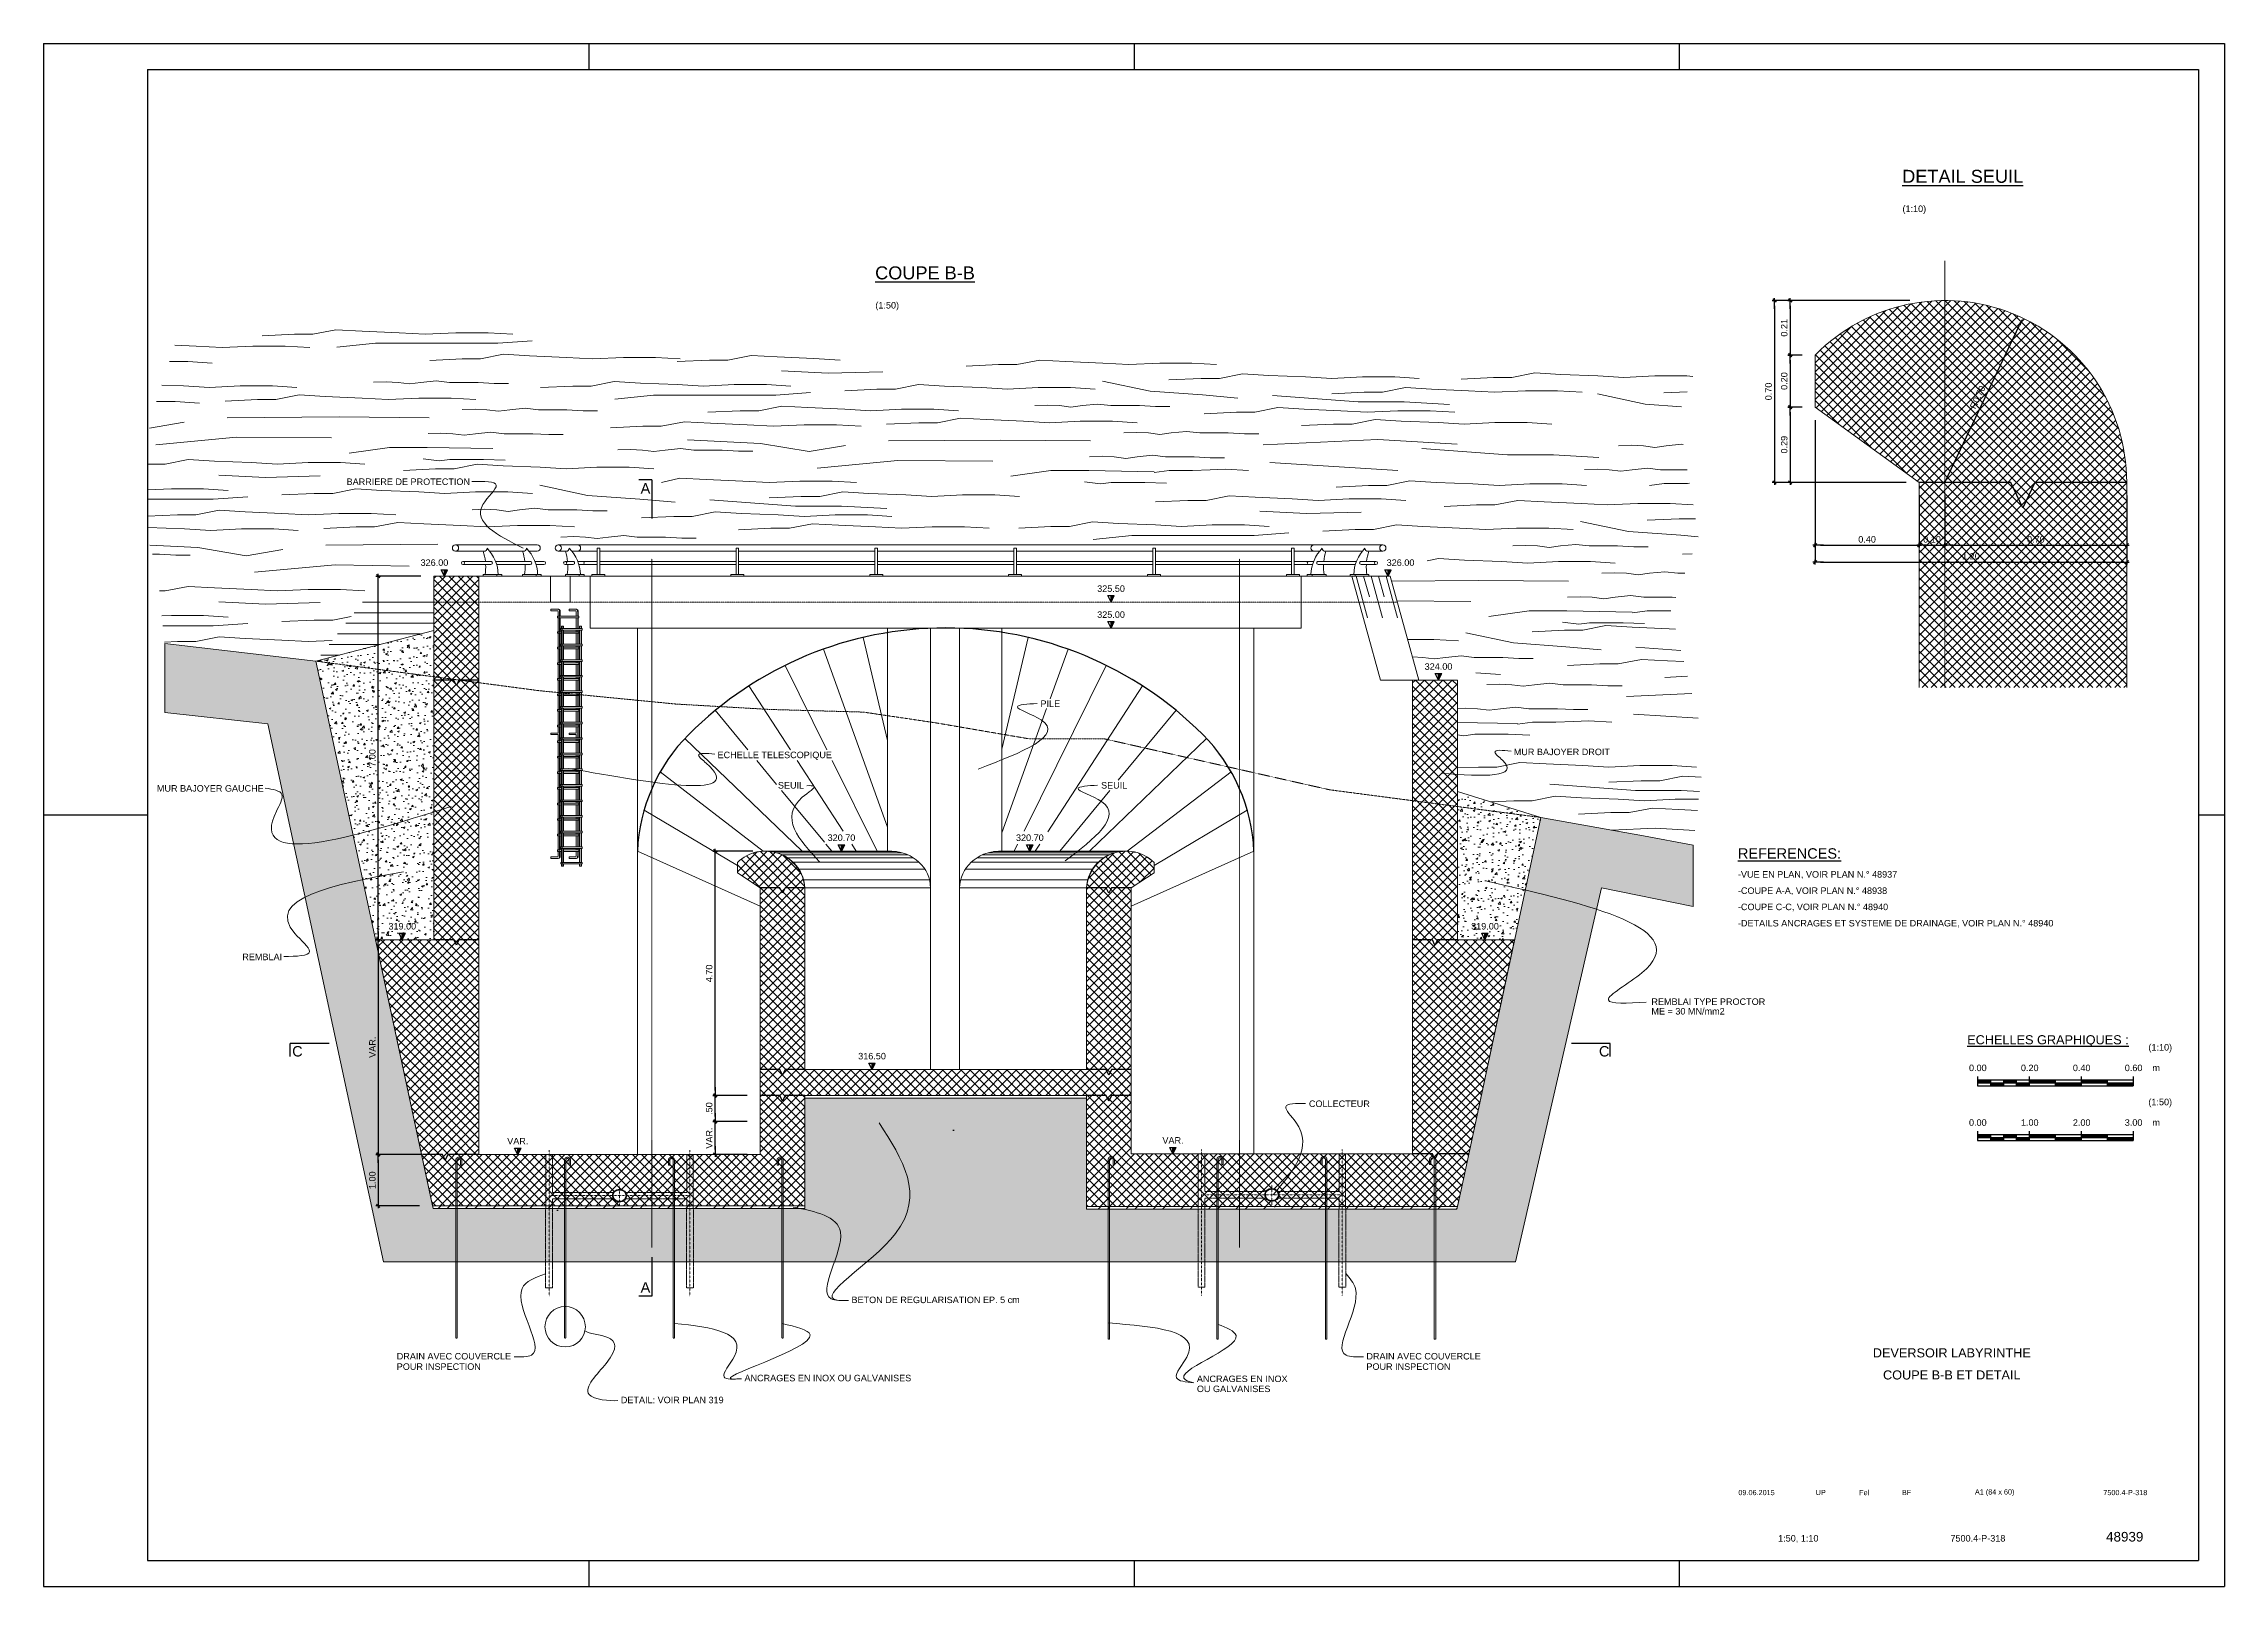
# Paper-space layout '7500.4-P-318' of a CAD drawing. Header units: millimetres. Extents: x -840 to 0, y 0 to 594.
# The model-space entities are those that its viewports show. They can reach past a viewport. Long polylines and large blocks are cut down to what shows.
import ezdxf
from ezdxf.enums import TextEntityAlignment as Align

# ---------------------------------------------------------------- set-up
doc = ezdxf.new("R2010")
doc.units = ezdxf.units.MM
for name, pattern in [('TRATTEGGIATA', [0.75, 0.5, -0.25]), ('TRATTEGGIATA2', [0.375, 0.25, -0.125]), ('TRATTOPUNTO2', [0.5, 0.25, -0.125, 0, -0.125])]:
    doc.linetypes.add(name, pattern=pattern)
for name, color, linetype in [('Ancoraggi', 3, 'Continuous'), ('curve livello di scavo 1 m', 2, 'Continuous'), ('GETTI_IN_VISTA', 6, 'Continuous'), ('LIN010CO', 2, 'Continuous'), ('LIN018CO', 6, 'Continuous'), ('LIN025CO', 7, 'Continuous'), ('LIN035CO', 1, 'Continuous'), ('LIN050CO', 3, 'Continuous'), ('LIN07CO', 4, 'Continuous'), ('TEXT035', 1, 'Continuous'), ('TEXT050', 3, 'Continuous'), ('TEXT070', 4, 'Continuous'), ('TRATTEGGI', 2, 'Continuous')]:
    doc.layers.add(name, color=color, linetype=linetype)
for name, color, linetype, plot in [('BORDI TRATTEGGI', 5, 'Continuous', False), ('contorno', 5, 'Continuous', False), ('no_plot', 5, 'Continuous', False)]:
    doc.layers.add(name, color=color, linetype=linetype, plot=plot)
doc.styles.add('ARIAL', font='arial.ttf')
doc.linetypes.add('ROCK', pattern='A,0.25,-0.18,["<",Standard,S=0.18,R=90,X=0,Y=-0.09],0,["-",Standard,S=0.18,R=45,X=-0.111213,Y=-0.238491],0.25', length=0.68)
doc.dimstyles.new('50', dxfattribs={"dimscale": 0.5, "dimtxt": 0.25, "dimasz": 0.2, "dimexe": 0, "dimexo": 0.5, "dimgap": 0.1, "dimtad": 1, "dimzin": 4, "dimdsep": 46, "dimtxsty": 'ARIAL', "dimblk1": 'LINE', "dimblk2": 'LINE', "dimsah": 1, "dimcen": 2.5, "dimclrd": 256, "dimclre": 256, "dimclrt": 1, "dimadec": 0, "dimazin": 0, "dimtfac": 1, "dimtmove": 2, "dimatfit": 3, "dimldrblk": 'LINE', "dimfxl": 1, "dimtvp": 1, "dimtolj": 1, "dimtzin": 0, "dimarcsym": 0})
doc.dimstyles.new('50-10', dxfattribs={"dimscale": 0.5, "dimtxt": 0.25, "dimasz": 0.2, "dimexe": 0, "dimexo": 0.5, "dimgap": 0.1, "dimtad": 1, "dimlfac": 0.2, "dimzin": 1, "dimdsep": 46, "dimtxsty": 'ARIAL', "dimblk1": 'LINE', "dimblk2": 'LINE', "dimsah": 1, "dimcen": 2.5, "dimclrd": 256, "dimclre": 256, "dimclrt": 1, "dimadec": 0, "dimazin": 0, "dimtfac": 1, "dimtmove": 2, "dimatfit": 3, "dimldrblk": 'LINE', "dimfxl": 1, "dimtvp": 1, "dimtolj": 1, "dimtzin": 0, "dimarcsym": 0})
pattern_1 = [(50, (146.21317, 17.85483), (0.3586301, -0.03137607), [0.0375, -0.4125]), (355, (146.21317, 17.85483), (-0.0693757, 0.3760961), [0.03, -0.33]), (100.4514, (146.24305, 17.8522), (0.2892547, 0.3447198), [0.0318701, -0.35057106]), (46.1842, (146.21317, 17.95483), (0.5336205, -0.0827595), [0.05625, -0.61875]), (96.6356, (146.25763, 17.94793), (0.4673314, 0.487059), [0.0478051, -0.5258565]), (351.1842, (146.21317, 17.95483), (0.467331, 0.4870593), [0.045, -0.495]), (21, (146.26317, 17.92983), (0.2984535, -0.20130945), [0.0375, -0.4125]), (326, (146.26317, 17.92983), (0.1216577, 0.362575), [0.03, -0.33]), (71.4514, (146.28804, 17.91306), (0.4201113, 0.16126525), [0.0318701, -0.35057106]), (37.5, (146.21317, 17.85483), (0.00607993, 0.16644693), [0, -0.326, 0, -0.335, 0, -0.33125]), (7.5, (146.21317, 17.85483), (0.13153477, 0.19720586), [0, -0.191, 0, -0.3185, 0, -0.12625]), (327.5, (146.10167, 17.85483), (0.26691122, -0.01127744), [0, -0.125, 0, -0.39, 0, -0.5175]), (317.5, (146.05167, 17.85483), (0.2915931, 0.0500525), [0, -0.1625, 0, -0.259, 0, -0.3675])]
pattern_2 = [(45, (146.21317, 17.85483), (-0.265165, 0.265165), []), (45, (146.38994, 17.85483), (-0.265165, 0.265165), [])]
pattern_3 = [(45, (39.78884, -24.38808), (-0.08838835, 0.08838835), []), (135, (39.78884, -24.38808), (-0.08838835, -0.08838835), [])]

psp = doc.layouts.new('7500.4-P-318')

# ---------------------------------------------------------------- texts
at = {"layer": 'TEXT035', "style": 'ARIAL'}
for s, p in [('-VUE EN PLAN, VOIR PLAN N.° 48937', (-187.38, 272.89)), ('-COUPE A-A, VOIR PLAN N.° 48938', (-187.38, 266.62)), ('-COUPE C-C, VOIR PLAN N.° 48940', (-187.38, 260.36)), ('-DETAILS ANCRAGES ET SYSTEME DE DRAINAGE, VOIR PLAN N.° 48940', (-187.38, 254.09))]:
    psp.add_text(s, height=2.5, dxfattribs=at).set_placement(p)
at = {"layer": 'TEXT050', "style": 'ARIAL'}
psp.add_text('%%uREFERENCES:', height=4, dxfattribs=at).set_placement((-187.38, 280.2))

msp = doc.modelspace()

# ---------------------------------------------------------------- texts
at = {"layer": 'TEXT035', "style": 'ARIAL'}
for s, p in [('BARRIERE DE PROTECTION', (195.715, 162.066)), ('PILE', (209.079, 157.793)), ('ECHELLE TELESCOPIQUE', (202.86, 156.806)), ('MUR BAJOYER DROIT', (218.194, 156.864)), ('MUR BAJOYER GAUCHE', (192.062, 156.162)), ('SEUIL', (204.022, 156.221)), ('SEUIL', (210.246, 156.221)), ('REMBLAI', (193.707, 152.917)), ('REMBLAI TYPE PROCTOR', (220.845, 152.056)), ('ME = 30 MN/mm2', (220.845, 151.871)), ('COLLECTEUR', (214.249, 150.091)), ('BETON DE REGULARISATION EP. 5 cm', (205.439, 146.315)), ('DRAIN AVEC COUVERCLE', (196.681, 145.23)), ('DRAIN AVEC COUVERCLE', (215.356, 145.23)), ('POUR INSPECTION', (196.681, 145.03)), ('ANCRAGES EN INOX OU GALVANISES', (203.378, 144.81)), ('ANCRAGES EN INOX', (212.091, 144.795)), ('POUR INSPECTION', (215.356, 145.03)), ('DETAIL: VOIR PLAN 319', (200.997, 144.388)), ('OU GALVANISES', (212.091, 144.602))]:
    msp.add_text(s, height=0.125, dxfattribs=at).set_placement(p)

# ---------------------------------------------------------------- blocks, each defined once
blk = doc.blocks.new('formato')
at = {"layer": 'LIN025CO'}
for p, q in [((-84, 59.4), (0, 59.4)), ((-84, 59.4), (-84, 0)), ((-63, 59.4), (-63, 58.4)), ((-42, 59.4), (-42, 58.4)), ((-21, 59.4), (-21, 58.4)), ((0, 59.4), (0, 0)), ((-84, 29.7), (-80, 29.7)), ((-1, 29.7), (0, 29.7)), ((-63, 1), (-63, 0)), ((-42, 1), (-42, 0)), ((-21, 1), (-21, 0)), ((-84, 0), (0, 0))]:
    blk.add_line(p, q, dxfattribs=at)
at = {"layer": 'LIN07CO'}
for p, q in [((-80, 58.4), (-1, 58.4)), ((-80, 58.4), (-80, 1)), ((-1, 58.4), (-1, 1)), ((-80, 1), (-1, 1))]:
    blk.add_line(p, q, dxfattribs=at)
blk = doc.blocks.new('SCALA3')
at = {"layer": 'LIN018CO'}
for points in [[(0, 0.12), (0.5, 0.12), (0, 0.24), (0.5, 0.24)], [(0.5, 0), (1, 0), (0.5, 0.12), (1, 0.12)], [(1, 0.12), (1.5, 0.12), (1, 0.24), (1.5, 0.24)], [(1.5, 0), (2, 0), (1.5, 0.12), (2, 0.12)], [(2, 0.24), (3, 0.24), (2, 0.12), (3, 0.12)], [(3, 0.12), (4, 0.12), (3, 0), (4, 0)], [(4, 0.24), (5, 0.24), (4, 0.12), (5, 0.12)], [(5, 0.12), (6, 0.12), (5, 0), (6, 0)]]:
    blk.add_solid(points, dxfattribs=at)
at = {"layer": 'LIN025CO'}
for p, q in [((0, 0.36), (0, 0)), ((0, 0.24), (6, 0.24)), ((0, 0.12), (6, 0.12)), ((0, 0), (6, 0)), ((0.5, 0.24), (0.5, 0)), ((1, 0.24), (1, 0)), ((1.5, 0.24), (1.5, 0)), ((2, 0.36), (2, 0)), ((3, 0.24), (3, 0)), ((4, 0.36), (4, 0)), ((5, 0.24), (5, 0)), ((6, 0.36), (6, 0))]:
    blk.add_line(p, q, dxfattribs=at)
at = {"layer": 'LIN035CO', "style": 'ARIAL'}
blk.add_attdef('(SCALA)', text='', height=0.25, dxfattribs=at).set_placement((7.5, 1.361), align=Align.RIGHT)
for tag, p in [('NO.1', (0.017, 0.694)), ('NO.2', (2.017, 0.694)), ('NO.3', (4.017, 0.694)), ('NO.4', (6.017, 0.694))]:
    blk.add_attdef(tag, text='', height=0.25, dxfattribs=at).set_placement(p, align=Align.MIDDLE)
at = {"layer": 'TEXT035', "style": 'ARIAL'}
blk.add_text('m', height=0.25, rotation=360, dxfattribs=at).set_placement((6.886, 0.57), align=Align.CENTER)
at = {"layer": 'TEXT050', "style": 'ARIAL'}
blk.add_attdef('SCALA', (-0.393, 1.602), '', height=0.35, dxfattribs=at)
blk = doc.blocks.new('tito')
at = {"layer": 'LIN035CO', "style": 'ARIAL'}
blk.add_attdef('SCALA', (0.009, -1.123), '', height=0.25, dxfattribs=at)
at = {"layer": 'TEXT070', "style": 'ARIAL'}
blk.add_attdef('PIANTA', (0, 0), '', height=0.5, dxfattribs=at)
blk = doc.blocks.new('Titolo')
at = {"layer": 'LIN035CO', "style": 'ARIAL'}
for tag, p in [('DATA_MOD_C', (-180.59, 61.99)), ('DIS_MOD_C', (-155.29, 61.99)), ('VER_MOD_C', (-138.35, 61.99)), ('AP_MOD_C', (-121.87, 61.99)), ('DESCRIZIONE_MOD_C', (-67.6, 61.92)), ('DATA_MOD_B', (-180.59, 55.99)), ('DATA_MOD_A', (-180.59, 49.99)), ('DIS_MOD_B', (-155.29, 55.99)), ('DIS_MOD_A', (-155.29, 49.99)), ('VER_MOD_B', (-138.35, 55.99)), ('VER_MOD_A', (-138.35, 49.99)), ('AP_MOD_B', (-121.87, 55.99)), ('AP_MOD_A', (-121.87, 49.99)), ('DESCRIZIONE_MOD_B', (-67.6, 55.92)), ('DESCRIZIONE_MOD_A', (-67.6, 49.92))]:
    blk.add_attdef(tag, text='', height=2, dxfattribs=at).set_placement(p, align=Align.MIDDLE)
at = {"layer": 'TEXT035', "style": 'ARIAL'}
for tag, p in [('DATA_1_EMISSIONE', (-180.2, 36.12)), ('DIS.', (-155.48, 36.14)), ('VERIF.', (-138.76, 36.14)), ('APPR.', (-122.42, 36.14)), ('DIMENSIONI', (-88.48, 36.12)), ('SCALA', (-38.16, 36.12))]:
    blk.add_attdef(tag, text='', height=2, dxfattribs=at).set_placement(p, align=Align.MIDDLE)
for tag, p in [('NO._COMM.', (-171.89, 18.5)), ('NOME_FILE', (-105.52, 18.5))]:
    blk.add_attdef(tag, text='', height=2.5, dxfattribs=at).set_placement(p, align=Align.MIDDLE_LEFT)
at = {"layer": 'TEXT050', "style": 'ARIAL'}
blk.add_attdef('TITOLO_2.1', text='', height=3, dxfattribs=at).set_placement((-105, 72.6), align=Align.MIDDLE)
at = {"layer": 'TEXT070', "style": 'ARIAL'}
for tag, height, p in [('TIPO_PROGETTO_1', 4, (-105, 110.26)), ('TIPO_PROGETTO_2', 4, (-105, 104.01)), ('TITOLO_1.1', 3.5, (-105, 89.91)), ('TITOLO_1.2', 3.5, (-105, 81.41))]:
    blk.add_attdef(tag, text='', height=height, dxfattribs=at).set_placement(p, align=Align.MIDDLE)
for tag, p in [('NO._LO.', (-38.39, 19.11)), ('MOD.', (-17.3, 19.29))]:
    blk.add_attdef(tag, text='', height=3.7, dxfattribs=at).set_placement(p, align=Align.MIDDLE_CENTER)
blk = doc.blocks.new('LIVELLI1')
at = {"layer": 'LIN018CO'}
blk.add_solid([(0, 0.25), (0, 0), (0.125, 0.25)], dxfattribs=at)
at = {"layer": 'LIN035CO'}
for p, q in [((-0.125, 0.25), (0.125, 0.25)), ((0, 0), (-0.125, 0.25)), ((0, 0), (0, 0.25)), ((0, 0), (0.125, 0.25))]:
    blk.add_line(p, q, dxfattribs=at)
at = {"layer": 'TEXT035', "style": 'ARIAL'}
blk.add_attdef('VALORE', text='', height=0.25, dxfattribs=at).set_placement((0, 0.395), align=Align.CENTER)
blk = doc.blocks.new('LINE')
for p, q in [((-1.6, 0), (0.45, 0)), ((0, 0.45), (0, -0.45))]:
    blk.add_line(p, q)
at = {"color": 3}
blk.add_line((-0.32, -0.32), (0.32, 0.32), dxfattribs=at)
blk = doc.blocks.new('*D9')
at = {"layer": 'Defpoints', "color": 0, "transparency": 16777216}
for p in [(196.325, 160.31), (197.397, 160.31), (197.397, 153.31)]:
    blk.add_point(p, dxfattribs=at)
at = {"layer": 'LIN018CO', "lineweight": -2, "transparency": 16777216}
for p, q in [((197.147, 160.31), (196.325, 160.31)), ((196.325, 153.41), (196.325, 160.21))]:
    blk.add_line(p, q, dxfattribs=at)
at = {"layer": 'LIN018CO', "lineweight": -2, "transparency": 16777216, "xscale": 0.1, "yscale": 0.1, "zscale": 0.1}
for p, rotation in [((196.325, 160.31), 90), ((196.325, 153.31), 270)]:
    blk.add_blockref('LINE', p, dxfattribs=dict(at, rotation=rotation))
at = {"layer": 'LIN018CO', "color": 1, "lineweight": 0, "transparency": 16777216, "insert": (196.211, 156.81), "char_height": 0.125, "attachment_point": 5, "rotation": 90, "style": 'ARIAL'}
blk.add_mtext('\\A1;7.00', dxfattribs=at)
blk = doc.blocks.new('*D10')
at = {"layer": 'Defpoints', "color": 0, "transparency": 16777216}
for p in [(202.812, 149.81), (203.68, 149.81), (203.68, 149.174)]:
    blk.add_point(p, dxfattribs=at)
at = {"layer": 'LIN018CO', "lineweight": -2, "transparency": 16777216}
for p, q in [((203.43, 149.81), (202.812, 149.81)), ((202.812, 149.274), (202.812, 149.71)), ((203.43, 149.174), (202.812, 149.174))]:
    blk.add_line(p, q, dxfattribs=at)
at = {"layer": 'LIN018CO', "lineweight": -2, "transparency": 16777216, "xscale": 0.1, "yscale": 0.1, "zscale": 0.1}
for p, rotation in [((202.812, 149.81), 90), ((202.812, 149.174), 270)]:
    blk.add_blockref('LINE', p, dxfattribs=dict(at, rotation=rotation))
at = {"layer": 'LIN018CO', "color": 1, "lineweight": 0, "transparency": 16777216, "insert": (202.699, 149.492), "char_height": 0.125, "attachment_point": 5, "rotation": 90, "style": 'ARIAL'}
blk.add_mtext('\\A1;VAR.', dxfattribs=at)
blk = doc.blocks.new('*D11')
at = {"layer": 'Defpoints', "color": 0, "transparency": 16777216}
for p in [(202.812, 150.31), (203.68, 150.31), (203.68, 149.81)]:
    blk.add_point(p, dxfattribs=at)
at = {"layer": 'LIN018CO', "lineweight": -2, "transparency": 16777216}
for p, q in [((203.43, 150.31), (202.812, 150.31)), ((202.812, 149.91), (202.812, 150.21)), ((203.43, 149.81), (202.812, 149.81))]:
    blk.add_line(p, q, dxfattribs=at)
at = {"layer": 'LIN018CO', "lineweight": -2, "transparency": 16777216, "xscale": 0.1, "yscale": 0.1, "zscale": 0.1}
for p, rotation in [((202.812, 150.31), 90), ((202.812, 149.81), 270)]:
    blk.add_blockref('LINE', p, dxfattribs=dict(at, rotation=rotation))
at = {"layer": 'LIN018CO', "color": 1, "lineweight": 0, "transparency": 16777216, "insert": (202.698, 150.06), "char_height": 0.125, "attachment_point": 5, "rotation": 90, "style": 'ARIAL'}
blk.add_mtext('\\A1;.50', dxfattribs=at)
blk = doc.blocks.new('*D12')
at = {"layer": 'Defpoints', "color": 0, "transparency": 16777216}
for p in [(202.812, 155.015), (203.79, 155.015), (203.68, 150.31)]:
    blk.add_point(p, dxfattribs=at)
at = {"layer": 'LIN018CO', "lineweight": -2, "transparency": 16777216}
for p, q in [((203.54, 155.015), (202.812, 155.015)), ((202.812, 150.41), (202.812, 154.915)), ((203.43, 150.31), (202.812, 150.31))]:
    blk.add_line(p, q, dxfattribs=at)
at = {"layer": 'LIN018CO', "lineweight": -2, "transparency": 16777216, "xscale": 0.1, "yscale": 0.1, "zscale": 0.1}
for p, rotation in [((202.812, 155.015), 90), ((202.812, 150.31), 270)]:
    blk.add_blockref('LINE', p, dxfattribs=dict(at, rotation=rotation))
at = {"layer": 'LIN018CO', "color": 1, "lineweight": 0, "transparency": 16777216, "insert": (202.698, 152.662), "char_height": 0.125, "attachment_point": 5, "rotation": 90, "style": 'ARIAL'}
blk.add_mtext('\\A1;4.70', dxfattribs=at)
blk = doc.blocks.new('*D13')
at = {"layer": 'Defpoints', "color": 0, "transparency": 16777216}
for p in [(197.397, 153.31), (196.325, 149.174), (197.396, 149.174)]:
    blk.add_point(p, dxfattribs=at)
at = {"layer": 'LIN018CO', "lineweight": -2, "transparency": 16777216}
for p, q in [((196.325, 153.21), (196.325, 149.274)), ((197.146, 149.174), (196.325, 149.174))]:
    blk.add_line(p, q, dxfattribs=at)
at = {"layer": 'LIN018CO', "lineweight": -2, "transparency": 16777216, "xscale": 0.1, "yscale": 0.1, "zscale": 0.1}
for p, rotation in [((196.325, 153.31), 90), ((196.325, 149.174), 270)]:
    blk.add_blockref('LINE', p, dxfattribs=dict(at, rotation=rotation))
at = {"layer": 'LIN018CO', "color": 1, "lineweight": 0, "transparency": 16777216, "insert": (196.212, 151.242), "char_height": 0.125, "attachment_point": 5, "rotation": 90, "style": 'ARIAL'}
blk.add_mtext('\\A1;VAR.', dxfattribs=at)
blk = doc.blocks.new('*D14')
at = {"layer": 'Defpoints', "color": 0, "transparency": 16777216}
for p in [(197.159, 149.174), (196.325, 148.188), (197.371, 148.188)]:
    blk.add_point(p, dxfattribs=at)
at = {"layer": 'LIN018CO', "lineweight": -2, "transparency": 16777216}
for p, q in [((196.325, 149.074), (196.325, 148.288)), ((197.121, 148.188), (196.325, 148.188))]:
    blk.add_line(p, q, dxfattribs=at)
at = {"layer": 'LIN018CO', "lineweight": -2, "transparency": 16777216, "xscale": 0.1, "yscale": 0.1, "zscale": 0.1}
for p, rotation in [((196.325, 149.174), 90), ((196.325, 148.188), 270)]:
    blk.add_blockref('LINE', p, dxfattribs=dict(at, rotation=rotation))
at = {"layer": 'LIN018CO', "color": 1, "lineweight": 0, "transparency": 16777216, "insert": (196.211, 148.681), "char_height": 0.125, "attachment_point": 5, "rotation": 90, "style": 'ARIAL'}
blk.add_mtext('\\A1;1.00', dxfattribs=at)
blk = doc.blocks.new('*D15')
at = {"layer": 'Defpoints', "color": 0, "transparency": 16777216}
for p in [(226.073, 165.616), (223.517, 164.566), (223.999, 164.566)]:
    blk.add_point(p, dxfattribs=at)
at = {"layer": 'LIN018CO', "lineweight": -2, "transparency": 16777216}
for p, q in [((225.823, 165.616), (223.517, 165.616)), ((223.517, 165.516), (223.517, 164.666)), ((223.749, 164.566), (223.517, 164.566))]:
    blk.add_line(p, q, dxfattribs=at)
at = {"layer": 'LIN018CO', "lineweight": -2, "transparency": 16777216, "xscale": 0.1, "yscale": 0.1, "zscale": 0.1}
for p, rotation in [((223.517, 165.616), 90), ((223.517, 164.566), 270)]:
    blk.add_blockref('LINE', p, dxfattribs=dict(at, rotation=rotation))
at = {"layer": 'LIN018CO', "color": 1, "lineweight": 0, "transparency": 16777216, "insert": (223.403, 165.091), "char_height": 0.125, "attachment_point": 5, "rotation": 90, "style": 'ARIAL'}
blk.add_mtext('\\A1;0.21', dxfattribs=at)
blk = doc.blocks.new('*D16')
at = {"layer": 'Defpoints', "color": 0, "transparency": 16777216}
for p in [(223.999, 164.566), (223.517, 163.566), (223.999, 163.566)]:
    blk.add_point(p, dxfattribs=at)
at = {"layer": 'LIN018CO', "lineweight": -2, "transparency": 16777216}
for p, q in [((223.749, 164.566), (223.517, 164.566)), ((223.517, 164.466), (223.517, 163.666)), ((223.749, 163.566), (223.517, 163.566))]:
    blk.add_line(p, q, dxfattribs=at)
at = {"layer": 'LIN018CO', "lineweight": -2, "transparency": 16777216, "xscale": 0.1, "yscale": 0.1, "zscale": 0.1}
for p, rotation in [((223.517, 164.566), 90), ((223.517, 163.566), 270)]:
    blk.add_blockref('LINE', p, dxfattribs=dict(at, rotation=rotation))
at = {"layer": 'LIN018CO', "color": 1, "lineweight": 0, "transparency": 16777216, "insert": (223.403, 164.066), "char_height": 0.125, "attachment_point": 5, "rotation": 90, "style": 'ARIAL'}
blk.add_mtext('\\A1;0.20', dxfattribs=at)
blk = doc.blocks.new('*D17')
at = {"layer": 'Defpoints', "color": 0, "transparency": 16777216}
for p in [(223.999, 163.566), (223.517, 162.116), (225.999, 162.116)]:
    blk.add_point(p, dxfattribs=at)
at = {"layer": 'LIN018CO', "lineweight": -2, "transparency": 16777216}
for p, q in [((223.749, 163.566), (223.517, 163.566)), ((223.517, 163.466), (223.517, 162.216)), ((225.749, 162.116), (223.517, 162.116))]:
    blk.add_line(p, q, dxfattribs=at)
at = {"layer": 'LIN018CO', "lineweight": -2, "transparency": 16777216, "xscale": 0.1, "yscale": 0.1, "zscale": 0.1}
for p, rotation in [((223.517, 163.566), 90), ((223.517, 162.116), 270)]:
    blk.add_blockref('LINE', p, dxfattribs=dict(at, rotation=rotation))
at = {"layer": 'LIN018CO', "color": 1, "lineweight": 0, "transparency": 16777216, "insert": (223.403, 162.841), "char_height": 0.125, "attachment_point": 5, "rotation": 90, "style": 'ARIAL'}
blk.add_mtext('\\A1;0.29', dxfattribs=at)
blk = doc.blocks.new('*D18')
at = {"layer": 'Defpoints', "color": 0, "transparency": 16777216}
for p in [(226.073, 165.616), (223.215, 162.116), (225.999, 162.116)]:
    blk.add_point(p, dxfattribs=at)
at = {"layer": 'LIN018CO', "lineweight": -2, "transparency": 16777216}
for p, q in [((225.823, 165.616), (223.215, 165.616)), ((223.215, 165.516), (223.215, 162.216)), ((225.749, 162.116), (223.215, 162.116))]:
    blk.add_line(p, q, dxfattribs=at)
at = {"layer": 'LIN018CO', "lineweight": -2, "transparency": 16777216, "xscale": 0.1, "yscale": 0.1, "zscale": 0.1}
for p, rotation in [((223.215, 165.616), 90), ((223.215, 162.116), 270)]:
    blk.add_blockref('LINE', p, dxfattribs=dict(at, rotation=rotation))
at = {"layer": 'LIN018CO', "color": 1, "lineweight": 0, "transparency": 16777216, "insert": (223.101, 163.866), "char_height": 0.125, "attachment_point": 5, "rotation": 90, "style": 'ARIAL'}
blk.add_mtext('\\A1;0.70', dxfattribs=at)
blk = doc.blocks.new('*D19')
at = {"layer": 'Defpoints', "color": 0, "transparency": 16777216}
for p in [(223.999, 163.566), (225.999, 162.116), (225.999, 160.904)]:
    blk.add_point(p, dxfattribs=at)
at = {"layer": 'LIN018CO', "lineweight": -2, "transparency": 16777216}
for p, q in [((223.999, 163.316), (223.999, 160.904)), ((225.999, 161.866), (225.999, 160.904)), ((224.099, 160.904), (225.899, 160.904))]:
    blk.add_line(p, q, dxfattribs=at)
at = {"layer": 'LIN018CO', "lineweight": -2, "transparency": 16777216, "xscale": 0.1, "yscale": 0.1, "zscale": 0.1, "rotation": 180}
blk.add_blockref('LINE', (223.999, 160.904), dxfattribs=at)
at = {"layer": 'LIN018CO', "lineweight": -2, "transparency": 16777216, "xscale": 0.1, "yscale": 0.1, "zscale": 0.1}
blk.add_blockref('LINE', (225.999, 160.904), dxfattribs=at)
at = {"layer": 'LIN018CO', "color": 1, "lineweight": 0, "transparency": 16777216, "insert": (224.999, 161.018), "char_height": 0.125, "attachment_point": 5, "style": 'ARIAL'}
blk.add_mtext('\\A1;0.40', dxfattribs=at)
blk = doc.blocks.new('*D20')
at = {"layer": 'Defpoints', "color": 0, "transparency": 16777216}
for p in [(225.999, 162.116), (226.499, 162.116), (226.499, 160.904)]:
    blk.add_point(p, dxfattribs=at)
at = {"layer": 'LIN018CO', "lineweight": -2, "transparency": 16777216}
for p, q in [((225.999, 161.866), (225.999, 160.904)), ((226.499, 161.866), (226.499, 160.904)), ((226.099, 160.904), (226.399, 160.904))]:
    blk.add_line(p, q, dxfattribs=at)
at = {"layer": 'LIN018CO', "lineweight": -2, "transparency": 16777216, "xscale": 0.1, "yscale": 0.1, "zscale": 0.1, "rotation": 180}
blk.add_blockref('LINE', (225.999, 160.904), dxfattribs=at)
at = {"layer": 'LIN018CO', "lineweight": -2, "transparency": 16777216, "xscale": 0.1, "yscale": 0.1, "zscale": 0.1}
blk.add_blockref('LINE', (226.499, 160.904), dxfattribs=at)
at = {"layer": 'LIN018CO', "color": 1, "lineweight": 0, "transparency": 16777216, "insert": (226.249, 161.018), "char_height": 0.125, "attachment_point": 5, "style": 'ARIAL'}
blk.add_mtext('\\A1;0.10', dxfattribs=at)
blk = doc.blocks.new('*D21')
at = {"layer": 'Defpoints', "color": 0, "transparency": 16777216}
for p in [(226.499, 162.116), (229.999, 162.116), (229.999, 160.904)]:
    blk.add_point(p, dxfattribs=at)
at = {"layer": 'LIN018CO', "lineweight": -2, "transparency": 16777216}
for p, q in [((226.499, 161.866), (226.499, 160.904)), ((229.999, 161.866), (229.999, 160.904)), ((226.599, 160.904), (229.899, 160.904))]:
    blk.add_line(p, q, dxfattribs=at)
at = {"layer": 'LIN018CO', "lineweight": -2, "transparency": 16777216, "xscale": 0.1, "yscale": 0.1, "zscale": 0.1, "rotation": 180}
blk.add_blockref('LINE', (226.499, 160.904), dxfattribs=at)
at = {"layer": 'LIN018CO', "lineweight": -2, "transparency": 16777216, "xscale": 0.1, "yscale": 0.1, "zscale": 0.1}
blk.add_blockref('LINE', (229.999, 160.904), dxfattribs=at)
at = {"layer": 'LIN018CO', "color": 1, "lineweight": 0, "transparency": 16777216, "insert": (228.249, 161.018), "char_height": 0.125, "attachment_point": 5, "style": 'ARIAL'}
blk.add_mtext('\\A1;0.70', dxfattribs=at)
blk = doc.blocks.new('*D22')
at = {"layer": 'Defpoints', "color": 0, "transparency": 16777216}
for p in [(223.999, 163.566), (229.999, 162.116), (229.999, 160.579)]:
    blk.add_point(p, dxfattribs=at)
at = {"layer": 'LIN018CO', "lineweight": -2, "transparency": 16777216}
for p, q in [((223.999, 163.316), (223.999, 160.579)), ((229.999, 161.866), (229.999, 160.579)), ((224.099, 160.579), (229.899, 160.579))]:
    blk.add_line(p, q, dxfattribs=at)
at = {"layer": 'LIN018CO', "lineweight": -2, "transparency": 16777216, "xscale": 0.1, "yscale": 0.1, "zscale": 0.1, "rotation": 180}
blk.add_blockref('LINE', (223.999, 160.579), dxfattribs=at)
at = {"layer": 'LIN018CO', "lineweight": -2, "transparency": 16777216, "xscale": 0.1, "yscale": 0.1, "zscale": 0.1}
blk.add_blockref('LINE', (229.999, 160.579), dxfattribs=at)
at = {"layer": 'LIN018CO', "color": 1, "lineweight": 0, "transparency": 16777216, "insert": (226.999, 160.693), "char_height": 0.125, "attachment_point": 5, "style": 'ARIAL'}
blk.add_mtext('\\A1;1.20', dxfattribs=at)
blk = doc.blocks.new('*D23')
at = {"layer": 'Defpoints', "color": 0, "transparency": 16777216}
for p in [(227.998, 165.279), (226.499, 162.116)]:
    blk.add_point(p, dxfattribs=at)
at = {"layer": 'LIN018CO', "lineweight": -2, "transparency": 16777216}
blk.add_line((226.499, 162.116), (227.934, 165.143), dxfattribs=at)
at = {"layer": 'LIN018CO', "transparency": 16777216}
blk.add_solid([(227.911, 165.154), (227.956, 165.132), (227.998, 165.279)], dxfattribs=at)
at = {"layer": 'LIN018CO', "color": 1, "lineweight": 0, "transparency": 16777216, "insert": (227.128, 163.754), "char_height": 0.125, "attachment_point": 5, "rotation": 64.6363, "style": 'ARIAL'}
blk.add_mtext('\\A1;R0.70', dxfattribs=at)
blk = doc.blocks.new('SEZ5')
at = {"layer": 'LIN07CO'}
for p in [(-1.5, -0.5), (0, 0)]:
    blk.add_line(p, (-1.5, 0), dxfattribs=at)
at = {"layer": 'TEXT050', "style": 'ARIAL'}
blk.add_attdef('NOME_SEZIONE', text='', height=0.4, dxfattribs=at).set_placement((-1.217, -0.294), align=Align.MIDDLE)
blk = doc.blocks.new('SEZ7')
at = {"layer": 'LIN07CO'}
for p, q in [((1.5, 0), (0, 0)), ((1.5, -0.5), (1.5, 0))]:
    blk.add_line(p, q, dxfattribs=at)
at = {"layer": 'TEXT050', "style": 'ARIAL'}
blk.add_attdef('NOME_SEZIONE', text='', height=0.4, dxfattribs=at).set_placement((1.265, -0.294), align=Align.MIDDLE)
blk = doc.blocks.new('SEZ1')
at = {"layer": 'LIN07CO'}
for q in [(-0.5, 1.5), (0, 0)]:
    blk.add_line((0, 1.5), q, dxfattribs=at)
at = {"layer": 'TEXT050', "style": 'ARIAL'}
blk.add_attdef('NOME_SEZIONE', text='', height=0.4, dxfattribs=at).set_placement((-0.25, 1.167), align=Align.MIDDLE)
blk = doc.blocks.new('SEZ2')
at = {"layer": 'LIN07CO'}
for p, q in [((0, 0), (0, -1.5)), ((0, -1.5), (-0.5, -1.5))]:
    blk.add_line(p, q, dxfattribs=at)
at = {"layer": 'TEXT050', "style": 'ARIAL'}
blk.add_attdef('NOME_SEZIONE', text='', height=0.4, dxfattribs=at).set_placement((-0.25, -1.162), align=Align.MIDDLE)

# ---------------------------------------------------------------- dimensions: what is measured, and where the dimension line sits
at = {"layer": 'LIN018CO', "lineweight": 0}
for base, p1, p2, dimstyle, picture, middle in [((223.215, 162.116), (226.073, 165.616), (225.999, 162.116), '50-10', '*D18', (223.101, 163.866)), ((223.517, 164.566), (226.073, 165.616), (223.999, 164.566), '50-10', '*D15', (223.403, 165.091)), ((223.517, 163.566), (223.999, 164.566), (223.999, 163.566), '50-10', '*D16', (223.403, 164.066)), ((223.517, 162.116), (223.999, 163.566), (225.999, 162.116), '50-10', '*D17', (223.403, 162.841)), ((202.812, 150.31), (203.68, 149.81), (203.68, 150.31), '50', '*D11', (202.698, 150.06))]:
    dim = msp.add_linear_dim(base=base, p1=p1, p2=p2, angle=90, dimstyle=dimstyle, dxfattribs=at)
    dim.commit()
    dim.dimension.update_dxf_attribs({"geometry": picture, "text_midpoint": middle})
dim = msp.add_radius_dim(center=(226.499, 162.116), mpoint=(227.998, 165.279), dimstyle='50-10', override={"dimasz": 0.3}, dxfattribs=at)
dim.commit()
dim.dimension.update_dxf_attribs({"geometry": '*D23', "text_midpoint": (227.128, 163.754), "dimtype": 164})
for base, p1, p2, picture, middle in [((225.999, 160.904), (223.999, 163.566), (225.999, 162.116), '*D19', (224.999, 161.018)), ((229.999, 160.579), (223.999, 163.566), (229.999, 162.116), '*D22', (226.999, 160.693)), ((226.499, 160.904), (225.999, 162.116), (226.499, 162.116), '*D20', (226.249, 161.018)), ((229.999, 160.904), (226.499, 162.116), (229.999, 162.116), '*D21', (228.249, 161.018))]:
    dim = msp.add_linear_dim(base=base, p1=p1, p2=p2, dimstyle='50-10', dxfattribs=at)
    dim.commit()
    dim.dimension.update_dxf_attribs({"geometry": picture, "text_midpoint": middle})
dim = msp.add_linear_dim(base=(196.325, 160.31), p1=(197.397, 153.31), p2=(197.397, 160.31), angle=90, dimstyle='50', override={"dimse1": 1, "dimse2": 0}, dxfattribs=at)
dim.commit()
dim.dimension.update_dxf_attribs({"geometry": '*D9', "text_midpoint": (196.211, 156.81)})
for base, p1, p2, text, picture, middle in [((202.812, 155.015), (203.68, 150.31), (203.79, 155.015), '4.70', '*D12', (202.698, 152.662)), ((202.812, 149.81), (203.68, 149.174), (203.68, 149.81), 'VAR.', '*D10', (202.699, 149.492))]:
    dim = msp.add_linear_dim(base=base, p1=p1, p2=p2, angle=90, text=text, dimstyle='50', dxfattribs=at)
    dim.commit()
    dim.dimension.update_dxf_attribs({"geometry": picture, "text_midpoint": middle})
for base, p1, p2, text, picture, middle in [((196.325, 149.174), (197.397, 153.31), (197.396, 149.174), 'VAR.', '*D13', (196.212, 151.242)), ((196.325, 148.188), (197.159, 149.174), (197.371, 148.188), '1.00', '*D14', (196.211, 148.681))]:
    dim = msp.add_linear_dim(base=base, p1=p1, p2=p2, angle=90, text=text, dimstyle='50', override={"dimse1": 1}, dxfattribs=at)
    dim.commit()
    dim.dimension.update_dxf_attribs({"geometry": picture, "text_midpoint": middle})

# ---------------------------------------------------------------- hatches: boundary and pattern name
at = {"layer": 'curve livello di scavo 1 m'}
h = msp.add_hatch(dxfattribs=at)
h.set_pattern_fill('AR-CONC', color=256, scale=0.1, angle=-138.5692, style=0)
h.set_pattern_definition([(271.431, (39.789, -24.388), (-14.7141, -10.8604), [1.905, -20.955]), (216.431, (39.789, -24.388), (15.2849, -11.9925), [1.524, -16.764]), (321.882, (38.563, -25.293), (0.5707, -22.8529), [1.619, -17.809]), (267.615, (43.15, -28.197), (-23.1063, -14.7856), [2.8575, -31.4325]), (318.066, (41.225, -29.43), (-1.427, -34.2603), [2.4285, -26.7135]), (212.615, (43.15, -28.197), (-1.427, -34.2603), [2.286, -25.146]), (242.431, (40.406, -28.925), (-18.1345, -2.3652), [1.905, -20.955]), (187.431, (40.406, -28.925), (7.5544, -17.8991), [1.524, -16.764]), (292.882, (38.894, -29.123), (-10.58, -20.2643), [1.619, -17.809]), (258.9308, (39.789, -24.388), (5.36357, -6.54394), [0, -16.5608, 0, -17.018, 0, -16.8275]), (228.931, (39.789, -24.388), (1.61926, -11.93265), [0, -9.7028, 0, -16.1798, 0, -6.4135]), (188.9308, (44.0356, -20.64), (-10.54505, -8.54272), [0, -6.35, 0, -19.812, 0, -26.289]), (178.931, (45.94, -18.959), (-9.42355, -11.7083), [0, -8.255, 0, -13.1572, 0, -18.669])])
edge = h.paths.add_edge_path()
edge.add_line((221.652, 155.134), (220.693, 155.31))
edge.add_line((220.693, 155.31), (218.713, 155.665))
edge.add_line((218.713, 155.665), (217.223, 148.699))
edge.add_line((217.223, 148.699), (217.1, 148.124))
edge.add_line((217.1, 148.124), (209.967, 148.124))
edge.add_line((209.967, 148.124), (209.967, 149.76))
edge.add_line((209.967, 149.76), (205.146, 149.76))
edge.add_spline(control_points=[(205.146, 149.76), (205.29, 149.081), (205.507, 148.002), (203.872, 147.338), (203.808, 147.11)], knot_values=[0.50957, 0.50957, 0.50957, 0.50957, 2.406104, 3.530463, 3.530463, 3.530463, 3.530463], degree=3, periodic=0)
edge.add_line((203.808, 147.11), (218.226, 147.11))
edge.add_line((218.226, 147.11), (219.885, 154.31))
edge.add_line((219.885, 154.31), (221.652, 153.951))
edge.add_line((221.652, 153.951), (221.652, 155.134))
edge = h.paths.add_edge_path()
edge.add_spline(control_points=[(203.808, 147.11), (203.872, 147.338), (205.507, 148.002), (205.29, 149.081), (205.146, 149.76)], knot_values=[0.50957, 0.50957, 0.50957, 0.50957, 1.633929, 3.530463, 3.530463, 3.530463, 3.530463], degree=3, periodic=0)
edge.add_line((205.146, 149.76), (204.54, 149.76))
edge.add_line((204.54, 149.76), (204.54, 148.138))
edge.add_line((204.54, 148.138), (203.345, 148.138))
edge.add_spline(control_points=[(203.345, 148.138), (203.569, 148.034), (203.992, 147.826), (203.7, 147.299), (203.664, 147.11)], knot_values=[0.636284, 0.636284, 0.636284, 0.636284, 1.257904, 1.844613, 1.844613, 1.844613, 1.844613], degree=3, periodic=0)
edge.add_line((203.664, 147.11), (203.808, 147.11))
edge = h.paths.add_edge_path()
edge.add_spline(control_points=[(203.664, 147.11), (203.7, 147.299), (203.992, 147.826), (203.569, 148.034), (203.345, 148.138)], knot_values=[0.636284, 0.636284, 0.636284, 0.636284, 1.222994, 1.844613, 1.844613, 1.844613, 1.844613], degree=3, periodic=0)
edge.add_line((203.345, 148.138), (201.596, 148.138))
edge.add_line((201.596, 148.138), (201.596, 147.386))
edge.add_line((201.596, 147.386), (201.596, 147.11))
edge.add_line((201.596, 147.11), (203.664, 147.11))
h.paths.add_polyline_path([(201.596, 148.138), (197.381, 148.138), (195.125, 158.674), (192.213, 159.016), (192.213, 157.686), (194.199, 157.466), (196.424, 147.11), (201.596, 147.11), (201.596, 147.532)])
h.paths.add_polyline_path([(196.116, 151.617), (196.116, 152.003), (196.306, 152.003), (196.306, 151.617)], flags=24)
h.paths.add_polyline_path([(196.119, 149.52), (196.119, 149.974), (196.306, 149.974), (196.306, 149.52)], flags=24)
h.paths.add_polyline_path([(196.116, 148.499), (196.116, 148.874), (196.306, 148.874), (196.306, 148.499)], flags=25)
h.paths.add_polyline_path([(196.091, 148.022), (196.091, 148.305), (196.281, 148.305), (196.281, 148.022)], flags=25)
h.paths.add_polyline_path([(192.693, 156.17), (194.815, 156.17), (194.815, 156.364), (192.693, 156.364)], flags=25)
at = {"layer": 'LIN010CO'}
h = msp.add_hatch(dxfattribs=at)
h.set_pattern_fill('AR-CONC', color=256, scale=0.005, angle=221.4308, style=0)
h.set_pattern_definition([(271.43083, (39.7888, -24.3881), (-0.7357052, -0.54302), [0.09525, -1.04775]), (216.43083, (39.7888, -24.3881), (0.764243, -0.599625), [0.0762, -0.8382]), (321.88183, (39.7275, -24.4333), (0.0285325, -1.1426437), [0.08095, -0.89045]), (267.61503, (39.9569, -24.5785), (-1.155315, -0.7392786), [0.142875, -1.571625]), (318.0664, (39.8606, -24.6401), (-0.071349, -1.713013), [0.121425, -1.335675]), (212.6148, (39.9569, -24.5785), (-0.0713516, -1.713013), [0.1143, -1.2573]), (242.43083, (39.8197, -24.61495), (-0.9067235, -0.118259), [0.09525, -1.04775]), (187.43083, (39.8197, -24.61495), (0.377718, -0.894956), [0.0762, -0.8382]), (292.88223, (39.7441, -24.6248), (-0.5290025, -1.0132153), [0.08095, -0.89045]), (258.93083, (39.78884, -24.38808), (0.26817836, -0.32719676), [0, -0.82804, 0, -0.8509, 0, -0.841375]), (228.93083, (39.78884, -24.3881), (0.0809632, -0.5966325), [0, -0.48514, 0, -0.80899, 0, -0.320675]), (188.93083, (40.00118, -24.20068), (-0.5272527, -0.42713612), [0, -0.3175, 0, -0.9906, 0, -1.31445]), (178.93083, (40.0964, -24.11664), (-0.4711776, -0.585415), [0, -0.41275, 0, -0.65786, 0, -0.93345])])
edge = h.paths.add_edge_path()
edge.add_line((221.652, 155.134), (220.693, 155.31))
edge.add_line((220.693, 155.31), (218.713, 155.665))
edge.add_line((218.713, 155.665), (218.414, 154.267))
edge.add_spline(control_points=[(218.414, 154.267), (218.914, 154.149), (219.389, 154.028), (219.79, 153.898)], knot_values=[3.721865, 3.721865, 3.721865, 3.721865, 4.606678, 4.606678, 4.606678, 4.606678], degree=3, periodic=0)
edge.add_line((219.79, 153.898), (219.885, 154.31))
edge.add_line((219.885, 154.31), (221.652, 153.951))
edge.add_line((221.652, 153.951), (221.652, 155.134))
edge = h.paths.add_edge_path()
edge.add_spline(control_points=[(219.79, 153.898), (219.389, 154.028), (218.914, 154.149), (218.414, 154.267)], knot_values=[3.721865, 3.721865, 3.721865, 3.721865, 4.606678, 4.606678, 4.606678, 4.606678], degree=3, periodic=0)
edge.add_line((218.414, 154.267), (217.223, 148.699))
edge.add_line((217.223, 148.699), (217.11, 148.174))
edge.add_line((217.11, 148.174), (217.1, 148.124))
edge.add_line((217.1, 148.124), (216.69, 148.124))
edge.add_line((216.69, 148.124), (216.69, 147.11))
edge.add_line((216.69, 147.11), (218.226, 147.11))
edge.add_line((218.226, 147.11), (219.79, 153.898))
h.paths.add_polyline_path([(216.664, 148.124), (214.958, 148.124), (214.958, 147.11), (216.664, 147.11)])
h.paths.add_polyline_path([(214.958, 148.124), (214.892, 148.124), (214.892, 147.11), (214.958, 147.11)])
h.paths.add_polyline_path([(214.892, 148.124), (214.825, 148.124), (214.825, 147.11), (214.892, 147.11)])
h.paths.add_polyline_path([(214.825, 148.124), (214.597, 148.124), (214.597, 147.11), (214.825, 147.11)])
h.paths.add_polyline_path([(214.571, 148.124), (213.499, 148.124), (212.503, 148.124), (212.503, 147.11), (214.571, 147.11)])
h.paths.add_polyline_path([(212.477, 148.124), (212.246, 148.124), (212.246, 147.11), (212.477, 147.11)])
h.paths.add_polyline_path([(212.18, 148.124), (212.113, 148.124), (212.113, 147.11), (212.18, 147.11)])
h.paths.add_polyline_path([(212.246, 148.124), (212.18, 148.124), (212.18, 147.11), (212.246, 147.11)])
h.paths.add_polyline_path([(212.113, 148.124), (210.41, 148.124), (210.41, 147.11), (212.113, 147.11)])
edge = h.paths.add_edge_path()
edge.add_line((210.384, 148.124), (209.967, 148.124))
edge.add_line((209.967, 148.124), (209.967, 150.26))
edge.add_line((209.967, 150.26), (204.54, 150.26))
edge.add_line((204.54, 150.26), (204.54, 148.188))
edge.add_line((204.54, 148.188), (204.54, 148.138))
edge.add_line((204.54, 148.138), (204.444, 148.138))
edge.add_spline(control_points=[(204.444, 148.138), (204.828, 148.059), (205.375, 147.907), (205.184, 147.316), (205.111, 147.11)], knot_values=[1.118308, 1.118308, 1.118308, 1.118308, 2.047267, 2.557793, 2.557793, 2.557793, 2.557793], degree=3, periodic=0)
edge.add_line((205.111, 147.11), (210.384, 147.11))
edge.add_line((210.384, 147.11), (210.384, 148.124))
edge = h.paths.add_edge_path()
edge.add_spline(control_points=[(205.111, 147.11), (205.184, 147.316), (205.375, 147.907), (204.828, 148.059), (204.444, 148.138)], knot_values=[1.118308, 1.118308, 1.118308, 1.118308, 1.628834, 2.557793, 2.557793, 2.557793, 2.557793], degree=3, periodic=0)
edge.add_line((204.444, 148.138), (204.123, 148.138))
edge.add_line((204.123, 148.138), (204.123, 147.11))
edge.add_line((204.123, 147.11), (205.111, 147.11))
h.paths.add_polyline_path([(204.097, 148.138), (202.394, 148.138), (202.394, 147.11), (204.097, 147.11)])
h.paths.add_polyline_path([(202.394, 148.138), (202.327, 148.138), (202.327, 147.11), (202.394, 147.11)])
h.paths.add_polyline_path([(202.327, 148.138), (202.261, 148.138), (202.261, 147.11), (202.327, 147.11)])
h.paths.add_polyline_path([(202.261, 148.138), (202.03, 148.138), (202.03, 147.11), (202.261, 147.11)])
h.paths.add_polyline_path([(202.004, 148.138), (201.011, 148.138), (199.936, 148.138), (199.936, 147.11), (202.004, 147.11)])
h.paths.add_polyline_path([(199.91, 148.138), (199.682, 148.138), (199.682, 147.11), (199.91, 147.11)])
h.paths.add_polyline_path([(199.682, 148.138), (199.615, 148.138), (199.615, 147.11), (199.682, 147.11)])
h.paths.add_polyline_path([(199.615, 148.138), (199.549, 148.138), (199.549, 147.11), (199.615, 147.11)])
h.paths.add_polyline_path([(199.549, 148.138), (197.842, 148.138), (197.842, 147.11), (199.549, 147.11)])
edge = h.paths.add_edge_path()
edge.add_line((197.816, 148.138), (197.381, 148.138))
edge.add_line((197.381, 148.138), (196.026, 154.467))
edge.add_spline(control_points=[(196.026, 154.467), (195.58, 154.372), (195.182, 154.267), (194.915, 154.132)], knot_values=[2.03631, 2.03631, 2.03631, 2.03631, 2.882898, 2.882898, 2.882898, 2.882898], degree=3, periodic=0)
edge.add_line((194.915, 154.132), (196.424, 147.11))
edge.add_line((196.424, 147.11), (197.816, 147.11))
edge.add_line((197.816, 147.11), (197.816, 148.138))
edge = h.paths.add_edge_path()
edge.add_spline(control_points=[(195.842, 155.325), (195.376, 155.211), (194.976, 155.142), (194.695, 155.156)], knot_values=[1.975206, 1.975206, 1.975206, 1.975206, 2.912034, 2.912034, 2.912034, 2.912034], degree=3, periodic=0)
edge.add_line((194.695, 155.156), (194.915, 154.132))
edge.add_spline(control_points=[(194.915, 154.132), (195.182, 154.267), (195.58, 154.372), (196.026, 154.467)], knot_values=[2.03631, 2.03631, 2.03631, 2.03631, 2.882898, 2.882898, 2.882898, 2.882898], degree=3, periodic=0)
edge.add_line((196.026, 154.467), (195.842, 155.325))
edge = h.paths.add_edge_path()
edge.add_line((195.125, 158.674), (192.213, 159.016))
edge.add_line((192.213, 159.016), (192.213, 157.686))
edge.add_line((192.213, 157.686), (194.199, 157.466))
edge.add_line((194.199, 157.466), (194.695, 155.156))
edge.add_spline(control_points=[(194.695, 155.156), (194.976, 155.142), (195.376, 155.211), (195.842, 155.325)], knot_values=[1.975206, 1.975206, 1.975206, 1.975206, 2.912034, 2.912034, 2.912034, 2.912034], degree=3, periodic=0)
edge.add_line((195.842, 155.325), (195.125, 158.674))
h.paths.add_polyline_path([(196.119, 151.015), (196.119, 151.469), (196.306, 151.469), (196.306, 151.015)], flags=24)
h.paths.add_polyline_path([(196.116, 148.494), (196.116, 148.869), (196.306, 148.869), (196.306, 148.494)], flags=25)
at = {"layer": 'TRATTEGGI', "lineweight": 0}
h = msp.add_hatch(dxfattribs=at)
h.set_pattern_fill('ANSI37', color=256, scale=0.03937, style=0)
h.set_pattern_definition(pattern_3)
h.paths.add_polyline_path([(226.499, 165.616, 0.201566), (223.999, 164.566), (223.999, 163.566), (225.999, 162.116), (225.999, 158.168), (226.499, 158.168)])
h.paths.add_polyline_path([(226.499, 165.616), (226.499, 158.168), (229.999, 158.168), (229.999, 162.116, 0.414214)])
h.paths.add_polyline_path([(226.056, 161.113), (226.442, 161.113), (226.442, 160.923), (226.056, 160.923)], flags=24)
h.paths.add_polyline_path([(228.056, 161.113), (228.442, 161.113), (228.442, 160.923), (228.056, 160.923)], flags=24)
h.paths.add_polyline_path([(226.811, 160.788), (227.186, 160.788), (227.186, 160.598), (226.811, 160.598)], flags=24)
h.paths.add_polyline_path([(226.934, 163.566), (227.15, 164.023), (227.322, 163.942), (227.105, 163.484)], flags=24)
h = msp.add_hatch(dxfattribs=at)
h.set_pattern_fill('ANSI37', color=256, scale=0.03937, style=0)
h.set_pattern_definition(pattern_3)
edge = h.paths.add_edge_path()
edge.add_line((203.241, 154.8), (203.241, 154.6))
edge.add_line((203.241, 154.6), (203.68, 154.31))
edge.add_line((203.68, 154.31), (203.68, 149.174))
edge.add_line((203.68, 149.174), (198.262, 149.174))
edge.add_line((198.262, 149.174), (198.262, 160.31))
edge.add_line((198.262, 160.31), (197.397, 160.31))
edge.add_line((197.397, 160.31), (197.397, 153.31))
edge.add_line((197.397, 153.31), (196.274, 153.31))
edge.add_line((196.274, 153.31), (197.371, 148.188))
edge.add_line((197.371, 148.188), (204.54, 148.188))
edge.add_line((204.54, 148.188), (204.54, 150.31))
edge.add_line((204.54, 150.31), (209.967, 150.31))
edge.add_line((209.967, 150.31), (209.967, 148.174))
edge.add_line((209.967, 148.174), (217.11, 148.174))
edge.add_line((217.11, 148.174), (217.223, 148.699))
edge.add_line((217.223, 148.699), (218.209, 153.31))
edge.add_line((218.209, 153.31), (217.11, 153.31))
edge.add_line((217.11, 153.31), (217.11, 158.31))
edge.add_line((217.11, 158.31), (216.245, 158.31))
edge.add_line((216.245, 158.31), (216.245, 149.188))
edge.add_line((216.245, 149.188), (210.827, 149.188))
edge.add_line((210.827, 149.188), (210.827, 154.31))
edge.add_line((210.827, 154.31), (211.266, 154.6))
edge.add_line((211.266, 154.6), (211.266, 154.8))
edge.add_arc((210.731, 154.251), 0.766, 45.7232, 175.6149)
edge.add_line((209.967, 154.31), (209.967, 150.81))
edge.add_line((209.967, 150.81), (204.54, 150.81))
edge.add_line((204.54, 150.81), (204.54, 154.31))
edge.add_arc((203.776, 154.251), 0.766, 4.3851, 134.2768)
edge = h.paths.add_edge_path(flags=16)
edge.add_ellipse((200.971, 148.384), major_axis=(-0.135, 0), ratio=0.92388, start_angle=0, end_angle=360)
edge = h.paths.add_edge_path(flags=16)
edge.add_ellipse((213.536, 148.399), major_axis=(-0.135, 0), ratio=0.92388, start_angle=0, end_angle=360)
h = msp.add_hatch(dxfattribs=at)
h.set_pattern_fill('AR-CONC', color=256, scale=0.05, angle=-138.5692, style=0)
h.set_pattern_definition(pattern_1)
h.paths.add_polyline_path([(197.397, 159.266), (195.125, 158.674), (197.397, 158.374)])
edge = h.paths.add_edge_path()
edge.add_line((197.397, 158.374), (195.125, 158.674))
edge.add_line((195.125, 158.674), (195.84, 155.336))
edge.add_spline(control_points=[(195.84, 155.336), (196.274, 155.397), (196.827, 155.535), (197.397, 155.684)], knot_values=[2.184432, 2.184432, 2.184432, 2.184432, 3.176826, 3.176826, 3.176826, 3.176826], degree=3, periodic=0)
edge.add_line((197.397, 155.684), (197.397, 158.374))
edge = h.paths.add_edge_path()
edge.add_spline(control_points=[(197.397, 155.684), (196.827, 155.535), (196.274, 155.397), (195.84, 155.336)], knot_values=[2.184432, 2.184432, 2.184432, 2.184432, 3.176826, 3.176826, 3.176826, 3.176826], degree=3, periodic=0)
edge.add_line((195.84, 155.336), (196.274, 153.31))
edge.add_line((196.274, 153.31), (196.788, 153.31))
edge.add_line((196.788, 153.31), (196.726, 153.435))
edge.add_line((196.726, 153.435), (196.851, 153.435))
edge.add_line((196.851, 153.435), (196.788, 153.31))
edge.add_line((196.788, 153.31), (197.397, 153.31))
edge.add_line((197.397, 153.31), (197.397, 155.684))
h.paths.add_polyline_path([(196.116, 156.617), (196.116, 157.003), (196.306, 157.003), (196.306, 156.617)], flags=24)
h.paths.add_polyline_path([(196.489, 153.473), (197.087, 153.473), (197.087, 153.665), (196.489, 153.665)], flags=24)
h = msp.add_hatch(dxfattribs=at)
h.set_pattern_fill('AR-CONC', color=256, scale=0.05, angle=-138.5692, style=0)
h.set_pattern_definition(pattern_1)
h.paths.add_polyline_path([(218.713, 155.665), (217.11, 155.875), (217.11, 153.31), (217.64, 153.31), (217.578, 153.435), (217.703, 153.435), (217.64, 153.31), (218.209, 153.31)])
h.paths.add_polyline_path([(217.11, 156.167), (217.11, 155.875), (218.713, 155.665)])
h.paths.add_polyline_path([(217.341, 153.473), (217.939, 153.473), (217.939, 153.665), (217.341, 153.665)], flags=24)
h = msp.add_hatch(dxfattribs=at)
h.set_pattern_fill('ANSI32', color=256, angle=-138.5692, style=0)
h.set_pattern_definition(pattern_2)
h.paths.add_polyline_path([(197.77, 148.188), (197.371, 148.188), (197.381, 148.138), (197.77, 148.138)])
h.paths.add_polyline_path([(199.77, 148.188), (197.796, 148.188), (197.796, 148.138), (199.77, 148.138)])
h.paths.add_polyline_path([(200.921, 148.188), (199.796, 148.188), (199.796, 148.138), (200.921, 148.138)])
h.paths.add_polyline_path([(201.77, 148.188), (201.022, 148.188), (201.022, 148.138), (201.77, 148.138)])
h.paths.add_polyline_path([(203.77, 148.188), (201.796, 148.188), (201.796, 148.138), (203.77, 148.138)])
h.paths.add_polyline_path([(204.54, 148.188), (203.796, 148.188), (203.796, 148.138), (204.54, 148.138)])
h = msp.add_hatch(dxfattribs=at)
h.set_pattern_fill('ANSI32', color=256, angle=-138.5692, style=0)
h.set_pattern_definition(pattern_2)
h.paths.add_polyline_path([(210.711, 148.174), (209.967, 148.174), (209.967, 148.124), (210.711, 148.124)])
h.paths.add_polyline_path([(212.711, 148.174), (210.737, 148.174), (210.737, 148.124), (212.711, 148.124)])
h.paths.add_polyline_path([(213.488, 148.174), (212.737, 148.174), (212.737, 148.124), (213.488, 148.124)])
h.paths.add_polyline_path([(214.711, 148.174), (213.589, 148.174), (213.589, 148.124), (214.711, 148.124)])
h.paths.add_polyline_path([(216.711, 148.174), (214.737, 148.174), (214.737, 148.124), (216.711, 148.124)])
h.paths.add_polyline_path([(217.11, 148.174), (216.737, 148.174), (216.737, 148.124), (217.1, 148.124)])

# ---------------------------------------------------------------- linework, layer by layer
msp.add_lwpolyline([(213.191, 155.015, 0.187316), (212.203, 157.263, 0.414214), (202.304, 157.263, 0.18738), (201.316, 155.015)], format="xyb")
at = {"layer": 'Ancoraggi', "linetype": 'TRATTEGGIATA', "lineweight": 0}
for p, q in [((197.816, 145.638), (197.816, 149.065)), ((197.842, 145.638), (197.842, 149.065)), ((197.908, 149.065), (197.908, 148.969)), ((197.934, 148.969), (197.908, 148.969)), ((197.934, 149.065), (197.934, 148.969)), ((199.91, 145.638), (199.91, 149.065)), ((199.936, 145.638), (199.936, 149.065)), ((200.002, 149.065), (200.002, 148.969)), ((200.028, 148.969), (200.002, 148.969)), ((200.028, 149.065), (200.028, 148.969)), ((201.912, 149.065), (201.912, 148.969)), ((201.912, 148.969), (201.938, 148.969)), ((201.938, 149.065), (201.938, 148.969)), ((202.004, 145.638), (202.004, 149.065)), ((202.03, 145.638), (202.03, 149.065)), ((204.005, 149.065), (204.005, 148.969)), ((204.005, 148.969), (204.031, 148.969)), ((204.031, 149.065), (204.031, 148.969)), ((204.097, 145.638), (204.097, 149.065)), ((204.123, 145.638), (204.123, 149.065)), ((210.384, 145.624), (210.384, 149.079)), ((210.41, 145.624), (210.41, 149.079)), ((210.476, 149.079), (210.476, 148.983)), ((210.502, 148.983), (210.476, 148.983)), ((210.502, 149.079), (210.502, 148.983)), ((212.477, 145.624), (212.477, 149.079)), ((212.503, 145.624), (212.503, 149.079)), ((212.569, 149.079), (212.569, 148.983)), ((212.595, 148.983), (212.569, 148.983)), ((212.595, 149.079), (212.595, 148.983)), ((214.479, 149.079), (214.479, 148.983)), ((214.479, 148.983), (214.505, 148.983)), ((214.505, 149.079), (214.505, 148.983)), ((214.571, 145.624), (214.571, 149.079)), ((214.597, 145.624), (214.597, 149.079)), ((216.572, 149.079), (216.572, 148.983)), ((216.572, 148.983), (216.598, 148.983)), ((216.598, 149.079), (216.598, 148.983)), ((216.664, 145.624), (216.664, 149.079)), ((216.69, 145.624), (216.69, 149.079)), ((199.91, 145.638), (199.936, 145.638)), ((202.004, 145.638), (202.03, 145.638)), ((204.097, 145.638), (204.123, 145.638)), ((210.384, 145.624), (210.41, 145.624)), ((212.477, 145.624), (212.503, 145.624)), ((214.571, 145.624), (214.597, 145.624)), ((216.664, 145.624), (216.69, 145.624))]:
    msp.add_line(p, q, dxfattribs=at)
at = {"layer": 'Ancoraggi', "lineweight": 0}
msp.add_line((197.816, 145.638), (197.842, 145.638), dxfattribs=at)
at = {"layer": 'Ancoraggi', "linetype": 'TRATTEGGIATA', "lineweight": 0}
for centre, radius, start in [((197.875, 149.065), 0.059, 0), ((199.969, 149.065), 0.059, 0), ((201.971, 149.065), 0.059, 360), ((204.064, 149.065), 0.059, 360), ((210.443, 149.079), 0.059, 0), ((210.443, 149.079), 0.033, 0), ((212.536, 149.079), 0.059, 0), ((212.536, 149.079), 0.033, 0), ((214.538, 149.079), 0.059, 360), ((214.538, 149.079), 0.033, 360), ((216.631, 149.079), 0.059, 360), ((216.631, 149.079), 0.033, 360), ((197.875, 149.065), 0.033, 0), ((199.969, 149.065), 0.033, 0), ((201.971, 149.065), 0.033, 360), ((204.064, 149.065), 0.033, 0)]:
    msp.add_arc(centre, radius, start, 180, dxfattribs=at)
at = {"layer": 'BORDI TRATTEGGI', "lineweight": 0, "flags": 128}
msp.add_lwpolyline([(192.213, 159.016), (192.213, 157.686), (194.199, 157.466), (196.424, 147.11), (218.226, 147.11), (219.885, 154.31), (221.652, 153.951), (221.652, 155.134)], dxfattribs=at)
at = {"layer": 'contorno', "lineweight": 0}
msp.add_lwpolyline([(203.241, 154.8), (203.241, 154.6), (203.68, 154.31), (203.68, 149.174), (198.262, 149.174), (198.262, 160.31), (197.397, 160.31), (197.397, 153.31), (196.274, 153.31), (197.371, 148.188), (204.54, 148.188), (204.54, 150.31), (209.967, 150.31), (209.967, 148.174), (217.11, 148.174), (217.223, 148.699), (218.209, 153.31), (217.11, 153.31), (217.11, 158.31), (216.245, 158.31), (216.245, 149.188), (210.827, 149.188), (210.827, 154.31), (211.266, 154.6), (211.266, 154.8, 0.636406), (209.967, 154.31), (209.967, 150.81), (204.54, 150.81), (204.54, 154.31, 0.636406)], format="xyb", close=True, dxfattribs=at)
at = {"layer": 'contorno'}
for centre in [(200.971, 148.384), (213.536, 148.399)]:
    msp.add_ellipse(centre, major_axis=(-0.135, 0), ratio=0.92388, dxfattribs=at)
at = {"layer": 'GETTI_IN_VISTA'}
for points in [[(229.999, 162.116), (228.912, 162.116), (228.232, 162.116), (227.999, 161.627), (227.77, 162.116), (225.999, 162.116)], [(198.262, 158.31), (198.027, 158.31), (197.88, 158.31), (197.829, 158.204), (197.78, 158.31), (197.397, 158.31)], [(204.54, 154.31), (204.306, 154.31), (204.159, 154.31), (204.108, 154.204), (204.059, 154.31), (203.68, 154.31)], [(210.827, 154.31), (210.592, 154.31), (210.445, 154.31), (210.395, 154.204), (210.345, 154.31), (209.967, 154.31)], [(198.262, 153.31), (198.027, 153.31), (197.88, 153.31), (197.829, 153.204), (197.78, 153.31), (197.397, 153.31)], [(217.11, 153.31), (216.875, 153.31), (216.728, 153.31), (216.677, 153.204), (216.628, 153.31), (216.245, 153.31)], [(204.54, 150.81), (204.306, 150.81), (204.159, 150.81), (204.108, 150.704), (204.059, 150.81), (203.68, 150.81)], [(210.827, 150.81), (210.592, 150.81), (210.445, 150.81), (210.395, 150.704), (210.345, 150.81), (209.967, 150.81)], [(204.54, 150.31), (204.306, 150.31), (204.159, 150.31), (204.108, 150.204), (204.059, 150.31), (203.68, 150.31)], [(210.827, 150.31), (210.592, 150.31), (210.445, 150.31), (210.395, 150.204), (210.345, 150.31), (209.967, 150.31)], [(198.262, 149.174), (197.81, 149.174), (197.663, 149.174), (197.612, 149.068), (197.563, 149.174), (197.179, 149.174)], [(217.327, 149.188), (216.875, 149.188), (216.728, 149.188), (216.677, 149.082), (216.628, 149.188), (216.245, 149.188)]]:
    msp.add_lwpolyline(points, dxfattribs=at)
at = {"layer": 'LIN010CO', "linetype": 'Continuous', "lineweight": 0}
for p, q in [((197.813, 160.91), (199.385, 160.91)), ((199.791, 160.91), (215.672, 160.91)), ((198.36, 160.79), (197.813, 160.79)), ((198.493, 160.595), (197.956, 160.595)), ((198.493, 160.535), (197.956, 160.535)), ((199.119, 160.79), (198.471, 160.79)), ((199.252, 160.595), (198.584, 160.595)), ((199.252, 160.535), (198.605, 160.535)), ((199.385, 160.79), (199.23, 160.79)), ((199.517, 160.595), (199.343, 160.595)), ((199.517, 160.535), (199.364, 160.535)), ((199.944, 160.79), (199.791, 160.79)), ((200.077, 160.595), (199.924, 160.595)), ((200.077, 160.535), (199.924, 160.535)), ((200.541, 160.79), (200.055, 160.79)), ((200.541, 160.595), (200.168, 160.595)), ((200.541, 160.535), (200.189, 160.535)), ((200.541, 160.847), (200.541, 160.34)), ((200.541, 160.847), (200.591, 160.847)), ((200.591, 160.847), (200.591, 160.34)), ((200.591, 160.79), (203.216, 160.79)), ((200.591, 160.595), (203.216, 160.595)), ((200.591, 160.535), (203.216, 160.535)), ((203.216, 160.847), (203.216, 160.34)), ((203.216, 160.847), (203.266, 160.847)), ((203.266, 160.847), (203.266, 160.34)), ((203.266, 160.79), (205.891, 160.79)), ((203.266, 160.595), (205.891, 160.595)), ((203.266, 160.535), (205.891, 160.535)), ((205.891, 160.847), (205.891, 160.34)), ((205.891, 160.847), (205.941, 160.847)), ((205.941, 160.847), (205.941, 160.34)), ((205.941, 160.79), (208.566, 160.79)), ((205.941, 160.595), (208.566, 160.595)), ((205.941, 160.535), (208.566, 160.535)), ((208.566, 160.847), (208.566, 160.34)), ((208.566, 160.847), (208.616, 160.847)), ((208.616, 160.847), (208.616, 160.34)), ((208.616, 160.79), (211.241, 160.79)), ((208.616, 160.595), (211.241, 160.595)), ((208.616, 160.535), (211.241, 160.535)), ((211.241, 160.847), (211.241, 160.34)), ((211.241, 160.847), (211.291, 160.847)), ((211.291, 160.847), (211.291, 160.34)), ((211.291, 160.79), (213.916, 160.79)), ((211.291, 160.595), (213.916, 160.595)), ((211.291, 160.535), (213.916, 160.535)), ((213.916, 160.847), (213.916, 160.34)), ((213.916, 160.847), (213.966, 160.847)), ((213.966, 160.847), (213.966, 160.34)), ((213.966, 160.79), (214.452, 160.79)), ((213.966, 160.595), (214.339, 160.595)), ((213.966, 160.535), (214.318, 160.535)), ((214.43, 160.595), (215.164, 160.595)), ((214.43, 160.535), (215.143, 160.535)), ((214.563, 160.79), (215.277, 160.79)), ((215.255, 160.595), (215.54, 160.595)), ((215.255, 160.535), (215.54, 160.535)), ((215.388, 160.79), (215.672, 160.79)), ((198.345, 160.34), (198.706, 160.34)), ((198.345, 160.31), (198.345, 160.34)), ((198.61, 160.31), (198.61, 160.34)), ((198.706, 160.31), (198.706, 160.34)), ((199.103, 160.34), (199.465, 160.34)), ((199.103, 160.31), (199.103, 160.34)), ((199.369, 160.31), (199.369, 160.34)), ((199.465, 160.31), (199.465, 160.34)), ((199.929, 160.34), (200.29, 160.34)), ((199.929, 160.31), (199.929, 160.34)), ((200.194, 160.31), (200.194, 160.34)), ((200.29, 160.31), (200.29, 160.34)), ((200.441, 160.31), (200.441, 160.34)), ((200.691, 160.34), (200.441, 160.34)), ((200.691, 160.31), (200.691, 160.34)), ((203.116, 160.31), (203.116, 160.34)), ((203.366, 160.34), (203.116, 160.34)), ((203.366, 160.31), (203.366, 160.34)), ((205.791, 160.31), (205.791, 160.34)), ((206.041, 160.34), (205.791, 160.34)), ((206.041, 160.31), (206.041, 160.34)), ((208.466, 160.31), (208.466, 160.34)), ((208.716, 160.34), (208.466, 160.34)), ((208.716, 160.31), (208.716, 160.34)), ((211.141, 160.31), (211.141, 160.34)), ((211.391, 160.34), (211.141, 160.34)), ((211.391, 160.31), (211.391, 160.34)), ((213.816, 160.31), (213.816, 160.34)), ((214.066, 160.34), (213.816, 160.34)), ((214.066, 160.31), (214.066, 160.34)), ((214.578, 160.34), (214.217, 160.34)), ((214.217, 160.31), (214.217, 160.34)), ((214.313, 160.31), (214.313, 160.34)), ((214.578, 160.31), (214.578, 160.34)), ((215.404, 160.34), (215.042, 160.34)), ((215.042, 160.31), (215.042, 160.34)), ((215.138, 160.31), (215.138, 160.34)), ((215.404, 160.31), (215.404, 160.34)), ((203.885, 155.008), (206.308, 155.008)), ((203.993, 154.985), (206.416, 154.985)), ((208.069, 154.985), (210.514, 154.985)), ((208.177, 155.008), (210.622, 155.008)), ((204.101, 154.946), (206.524, 154.946)), ((204.21, 154.887), (206.633, 154.887)), ((204.319, 154.801), (206.742, 154.801)), ((204.428, 154.67), (206.851, 154.67)), ((207.634, 154.67), (210.079, 154.67)), ((207.743, 154.801), (210.188, 154.801)), ((207.852, 154.887), (210.297, 154.887)), ((207.961, 154.946), (210.406, 154.946)), ((204.519, 154.463), (206.942, 154.463)), ((207.543, 154.463), (209.988, 154.463))]:
    msp.add_line(p, q, dxfattribs=at)
at = {"layer": 'LIN010CO', "linetype": 'TRATTOPUNTO2', "lineweight": 0, "ltscale": 2}
for p, q in [((201.596, 160.645), (201.596, 147.386)), ((212.911, 160.645), (212.911, 147.386))]:
    msp.add_line(p, q, dxfattribs=at)
at = {"layer": 'LIN010CO', "lineweight": 0}
for p, q in [((215.158, 160.31), (215.379, 159.509)), ((215.302, 160.31), (215.413, 159.91)), ((215.447, 160.31), (215.667, 159.509)), ((215.591, 160.31), (215.701, 159.91)), ((215.735, 160.31), (215.956, 159.509)), ((199.651, 159.675), (199.651, 159.645)), ((199.651, 159.675), (199.791, 159.675)), ((199.651, 159.645), (199.766, 159.645)), ((199.79, 159.63), (199.79, 159.54)), ((199.818, 159.63), (199.818, 159.54)), ((199.829, 159.63), (199.829, 159.54)), ((200, 159.675), (200, 159.645)), ((200, 159.675), (200.14, 159.675)), ((200, 159.645), (200.115, 159.645)), ((200.138, 159.63), (200.138, 159.54)), ((200.166, 159.63), (200.166, 159.54)), ((200.177, 159.63), (200.177, 159.54)), ((199.778, 159.54), (200.189, 159.54)), ((199.778, 159.51), (199.778, 159.54)), ((199.778, 159.51), (200.189, 159.51)), ((199.778, 159.24), (199.854, 159.24)), ((199.778, 159.21), (199.778, 159.24)), ((199.778, 159.21), (199.854, 159.21)), ((199.79, 159.51), (199.79, 159.24)), ((199.79, 159.21), (199.79, 158.94)), ((199.806, 159.54), (199.806, 159.51)), ((199.806, 159.24), (199.806, 159.21)), ((199.818, 159.51), (199.818, 159.24)), ((199.818, 159.21), (199.818, 158.94)), ((199.829, 159.51), (199.829, 159.24)), ((199.829, 159.21), (199.829, 158.94)), ((199.842, 159.3), (200.253, 159.3)), ((199.842, 159.27), (199.842, 159.3)), ((199.842, 159.27), (200.253, 159.27)), ((199.854, 159.345), (199.854, 159.3)), ((199.854, 159.345), (199.893, 159.345)), ((199.854, 159.27), (199.854, 159)), ((199.87, 159.3), (199.87, 159.27)), ((199.882, 159.345), (199.882, 159.3)), ((199.882, 159.27), (199.882, 159)), ((199.893, 159.345), (199.893, 159.3)), ((199.893, 159.27), (199.893, 159)), ((199.893, 159.24), (200.189, 159.24)), ((199.893, 159.21), (200.189, 159.21)), ((200.138, 159.51), (200.138, 159.3)), ((200.138, 159.27), (200.138, 159.24)), ((200.138, 159.21), (200.138, 159)), ((200.166, 159.51), (200.166, 159.3)), ((200.166, 159.27), (200.166, 159.24)), ((200.166, 159.21), (200.166, 159)), ((200.177, 159.51), (200.177, 159.3)), ((200.177, 159.27), (200.177, 159.24)), ((200.177, 159.21), (200.177, 159)), ((200.189, 159.54), (200.189, 159.51)), ((200.189, 159.24), (200.189, 159.21)), ((200.202, 159.345), (200.202, 159.3)), ((200.202, 159.345), (200.241, 159.345)), ((200.202, 159.27), (200.202, 159)), ((200.23, 159.345), (200.23, 159.3)), ((200.23, 159.27), (200.23, 159)), ((200.241, 159.345), (200.241, 159.3)), ((200.241, 159.27), (200.241, 159)), ((200.253, 159.3), (200.253, 159.27)), ((199.778, 158.94), (199.854, 158.94)), ((199.778, 158.91), (199.778, 158.94)), ((199.778, 158.91), (199.854, 158.91)), ((199.79, 158.91), (199.79, 158.64)), ((199.806, 158.94), (199.806, 158.91)), ((199.818, 158.91), (199.818, 158.64)), ((199.829, 158.91), (199.829, 158.64)), ((199.842, 159), (200.253, 159)), ((199.842, 158.97), (199.842, 159)), ((199.842, 158.97), (200.253, 158.97)), ((199.854, 158.97), (199.854, 158.7)), ((199.87, 159), (199.87, 158.97)), ((199.882, 158.97), (199.882, 158.7)), ((199.893, 158.97), (199.893, 158.7)), ((199.893, 158.94), (200.189, 158.94)), ((199.893, 158.91), (200.189, 158.91)), ((200.138, 158.97), (200.138, 158.94)), ((200.138, 158.91), (200.138, 158.7)), ((200.166, 158.97), (200.166, 158.94)), ((200.166, 158.91), (200.166, 158.7)), ((200.177, 158.97), (200.177, 158.94)), ((200.177, 158.91), (200.177, 158.7)), ((200.189, 158.94), (200.189, 158.91)), ((200.202, 158.97), (200.202, 158.7)), ((200.23, 158.97), (200.23, 158.7)), ((200.241, 158.97), (200.241, 158.7)), ((200.253, 159), (200.253, 158.97)), ((199.778, 158.64), (199.854, 158.64)), ((199.778, 158.61), (199.778, 158.64)), ((199.778, 158.61), (199.854, 158.61)), ((199.79, 158.61), (199.79, 158.34)), ((199.806, 158.64), (199.806, 158.61)), ((199.818, 158.61), (199.818, 158.34)), ((199.829, 158.61), (199.829, 158.34)), ((199.842, 158.7), (200.253, 158.7)), ((199.842, 158.67), (199.842, 158.7)), ((199.842, 158.67), (200.253, 158.67)), ((199.842, 158.4), (200.253, 158.4)), ((199.842, 158.37), (199.842, 158.4)), ((199.842, 158.37), (200.253, 158.37)), ((199.854, 158.67), (199.854, 158.4)), ((199.854, 158.37), (199.854, 158.1)), ((199.87, 158.7), (199.87, 158.67)), ((199.87, 158.4), (199.87, 158.37)), ((199.882, 158.67), (199.882, 158.4)), ((199.882, 158.37), (199.882, 158.1)), ((199.893, 158.67), (199.893, 158.4)), ((199.893, 158.64), (200.189, 158.64)), ((199.893, 158.61), (200.189, 158.61)), ((199.893, 158.37), (199.893, 158.1)), ((200.138, 158.67), (200.138, 158.64)), ((200.138, 158.61), (200.138, 158.4)), ((200.138, 158.37), (200.138, 158.34)), ((200.166, 158.67), (200.166, 158.64)), ((200.166, 158.61), (200.166, 158.4)), ((200.166, 158.37), (200.166, 158.34)), ((200.177, 158.67), (200.177, 158.64)), ((200.177, 158.61), (200.177, 158.4)), ((200.177, 158.37), (200.177, 158.34)), ((200.189, 158.64), (200.189, 158.61)), ((200.202, 158.67), (200.202, 158.4)), ((200.202, 158.37), (200.202, 158.1)), ((200.23, 158.67), (200.23, 158.4)), ((200.23, 158.37), (200.23, 158.1)), ((200.241, 158.67), (200.241, 158.4)), ((200.241, 158.37), (200.241, 158.1)), ((200.253, 158.7), (200.253, 158.67)), ((200.253, 158.4), (200.253, 158.37)), ((199.778, 158.34), (199.854, 158.34)), ((199.778, 158.31), (199.778, 158.34)), ((199.778, 158.31), (199.854, 158.31)), ((199.778, 158.04), (199.854, 158.04)), ((199.778, 158.01), (199.778, 158.04)), ((199.778, 158.01), (199.854, 158.01)), ((199.79, 158.31), (199.79, 158.04)), ((199.79, 158.01), (199.79, 157.74)), ((199.806, 158.34), (199.806, 158.31)), ((199.806, 158.04), (199.806, 158.01)), ((199.818, 158.31), (199.818, 158.04)), ((199.818, 158.01), (199.818, 157.74)), ((199.829, 158.31), (199.829, 158.04)), ((199.829, 158.01), (199.829, 157.74)), ((199.842, 158.1), (200.253, 158.1)), ((199.842, 158.07), (199.842, 158.1)), ((199.842, 158.07), (200.253, 158.07)), ((199.854, 158.07), (199.854, 157.8)), ((199.87, 158.1), (199.87, 158.07)), ((199.882, 158.07), (199.882, 157.8)), ((199.893, 158.34), (200.189, 158.34)), ((199.893, 158.31), (200.189, 158.31)), ((199.893, 158.07), (199.893, 157.8)), ((199.893, 158.04), (200.189, 158.04)), ((199.893, 158.01), (200.189, 158.01)), ((200.138, 158.31), (200.138, 158.1)), ((200.138, 158.07), (200.138, 158.04)), ((200.138, 158.01), (200.138, 157.8)), ((200.166, 158.31), (200.166, 158.1)), ((200.166, 158.07), (200.166, 158.04)), ((200.166, 158.01), (200.166, 157.8)), ((200.177, 158.31), (200.177, 158.1)), ((200.177, 158.07), (200.177, 158.04)), ((200.177, 158.01), (200.177, 157.8)), ((200.189, 158.34), (200.189, 158.31)), ((200.189, 158.04), (200.189, 158.01)), ((200.202, 158.07), (200.202, 157.8)), ((200.23, 158.07), (200.23, 157.8)), ((200.241, 158.07), (200.241, 157.8)), ((200.253, 158.1), (200.253, 158.07)), ((199.778, 157.74), (199.854, 157.74)), ((199.778, 157.71), (199.778, 157.74)), ((199.778, 157.71), (199.854, 157.71)), ((199.79, 157.71), (199.79, 157.44)), ((199.806, 157.74), (199.806, 157.71)), ((199.818, 157.71), (199.818, 157.44)), ((199.829, 157.71), (199.829, 157.44)), ((199.842, 157.8), (200.253, 157.8)), ((199.842, 157.77), (199.842, 157.8)), ((199.842, 157.77), (200.253, 157.77)), ((199.842, 157.5), (200.253, 157.5)), ((199.842, 157.47), (199.842, 157.5)), ((199.854, 157.77), (199.854, 157.5)), ((199.87, 157.8), (199.87, 157.77)), ((199.87, 157.5), (199.87, 157.47)), ((199.882, 157.77), (199.882, 157.5)), ((199.893, 157.77), (199.893, 157.5)), ((199.893, 157.74), (200.189, 157.74)), ((199.893, 157.71), (200.189, 157.71)), ((200.138, 157.77), (200.138, 157.74)), ((200.138, 157.71), (200.138, 157.5)), ((200.166, 157.77), (200.166, 157.74)), ((200.166, 157.71), (200.166, 157.5)), ((200.177, 157.77), (200.177, 157.74)), ((200.177, 157.71), (200.177, 157.5)), ((200.189, 157.74), (200.189, 157.71)), ((200.202, 157.77), (200.202, 157.5)), ((200.23, 157.77), (200.23, 157.5)), ((200.241, 157.77), (200.241, 157.5)), ((200.253, 157.8), (200.253, 157.77)), ((200.253, 157.5), (200.253, 157.47)), ((199.651, 157.29), (199.79, 157.29)), ((199.651, 157.29), (199.651, 157.26)), ((199.651, 157.26), (199.79, 157.26)), ((199.778, 157.44), (199.854, 157.44)), ((199.778, 157.41), (199.778, 157.44)), ((199.778, 157.41), (199.854, 157.41)), ((199.778, 157.14), (199.854, 157.14)), ((199.778, 157.11), (199.778, 157.14)), ((199.778, 157.11), (199.854, 157.11)), ((199.79, 157.41), (199.79, 157.29)), ((199.79, 157.26), (199.79, 157.14)), ((199.79, 157.11), (199.79, 156.84)), ((199.806, 157.44), (199.806, 157.41)), ((199.806, 157.14), (199.806, 157.11)), ((199.818, 157.41), (199.818, 157.14)), ((199.818, 157.11), (199.818, 156.84)), ((199.829, 157.41), (199.829, 157.14)), ((199.829, 157.11), (199.829, 156.84)), ((199.842, 157.47), (200.253, 157.47)), ((199.842, 157.2), (200.253, 157.2)), ((199.842, 157.17), (199.842, 157.2)), ((199.842, 157.17), (200.253, 157.17)), ((199.854, 157.47), (199.854, 157.2)), ((199.854, 157.17), (199.854, 156.9)), ((199.87, 157.2), (199.87, 157.17)), ((199.882, 157.47), (199.882, 157.2)), ((199.882, 157.17), (199.882, 156.9)), ((199.893, 157.47), (199.893, 157.2)), ((199.893, 157.44), (200.189, 157.44)), ((199.893, 157.41), (200.189, 157.41)), ((199.893, 157.17), (199.893, 156.9)), ((199.893, 157.14), (200.189, 157.14)), ((199.893, 157.11), (200.189, 157.11)), ((200, 157.29), (200.138, 157.29)), ((200, 157.29), (200, 157.26)), ((200, 157.26), (200.138, 157.26)), ((200.138, 157.47), (200.138, 157.44)), ((200.138, 157.41), (200.138, 157.29)), ((200.138, 157.26), (200.138, 157.2)), ((200.138, 157.17), (200.138, 157.14)), ((200.138, 157.11), (200.138, 156.9)), ((200.166, 157.47), (200.166, 157.44)), ((200.166, 157.41), (200.166, 157.2)), ((200.166, 157.17), (200.166, 157.14)), ((200.166, 157.11), (200.166, 156.9)), ((200.177, 157.47), (200.177, 157.44)), ((200.177, 157.41), (200.177, 157.2)), ((200.177, 157.17), (200.177, 157.14)), ((200.177, 157.11), (200.177, 156.9)), ((200.189, 157.44), (200.189, 157.41)), ((200.189, 157.14), (200.189, 157.11)), ((200.202, 157.47), (200.202, 157.2)), ((200.202, 157.17), (200.202, 156.9)), ((200.23, 157.47), (200.23, 157.2)), ((200.23, 157.17), (200.23, 156.9)), ((200.241, 157.47), (200.241, 157.2)), ((200.241, 157.17), (200.241, 156.9)), ((200.253, 157.2), (200.253, 157.17)), ((199.778, 156.84), (199.854, 156.84)), ((199.778, 156.81), (199.778, 156.84)), ((199.778, 156.81), (199.854, 156.81)), ((199.79, 156.81), (199.79, 156.54)), ((199.806, 156.84), (199.806, 156.81)), ((199.818, 156.81), (199.818, 156.54)), ((199.829, 156.81), (199.829, 156.54)), ((199.842, 156.9), (200.253, 156.9)), ((199.842, 156.87), (199.842, 156.9)), ((199.842, 156.87), (200.253, 156.87)), ((199.854, 156.87), (199.854, 156.6)), ((199.87, 156.9), (199.87, 156.87)), ((199.882, 156.87), (199.882, 156.6)), ((199.893, 156.87), (199.893, 156.6)), ((199.893, 156.84), (200.189, 156.84)), ((199.893, 156.81), (200.189, 156.81)), ((200.138, 156.87), (200.138, 156.84)), ((200.138, 156.81), (200.138, 156.6)), ((200.166, 156.87), (200.166, 156.84)), ((200.166, 156.81), (200.166, 156.6)), ((200.177, 156.87), (200.177, 156.84)), ((200.177, 156.81), (200.177, 156.6)), ((200.189, 156.84), (200.189, 156.81)), ((200.202, 156.87), (200.202, 156.6)), ((200.23, 156.87), (200.23, 156.6)), ((200.241, 156.87), (200.241, 156.6)), ((200.253, 156.9), (200.253, 156.87)), ((199.778, 156.54), (199.854, 156.54)), ((199.778, 156.51), (199.778, 156.54)), ((199.778, 156.51), (199.854, 156.51)), ((199.79, 156.51), (199.79, 156.24)), ((199.806, 156.54), (199.806, 156.51)), ((199.818, 156.51), (199.818, 156.24)), ((199.829, 156.51), (199.829, 156.24)), ((199.842, 156.6), (200.253, 156.6)), ((199.842, 156.57), (199.842, 156.6)), ((199.842, 156.57), (200.253, 156.57)), ((199.842, 156.3), (200.253, 156.3)), ((199.842, 156.27), (199.842, 156.3)), ((199.842, 156.27), (200.253, 156.27)), ((199.854, 156.57), (199.854, 156.3)), ((199.854, 156.27), (199.854, 156)), ((199.87, 156.6), (199.87, 156.57)), ((199.87, 156.3), (199.87, 156.27)), ((199.882, 156.57), (199.882, 156.3)), ((199.882, 156.27), (199.882, 156)), ((199.893, 156.57), (199.893, 156.3)), ((199.893, 156.54), (200.189, 156.54)), ((199.893, 156.51), (200.189, 156.51)), ((199.893, 156.27), (199.893, 156)), ((200.138, 156.57), (200.138, 156.54)), ((200.138, 156.51), (200.138, 156.3)), ((200.138, 156.27), (200.138, 156.24)), ((200.166, 156.57), (200.166, 156.54)), ((200.166, 156.51), (200.166, 156.3)), ((200.166, 156.27), (200.166, 156.24)), ((200.177, 156.57), (200.177, 156.54)), ((200.177, 156.51), (200.177, 156.3)), ((200.177, 156.27), (200.177, 156.24)), ((200.189, 156.54), (200.189, 156.51)), ((200.202, 156.57), (200.202, 156.3)), ((200.202, 156.27), (200.202, 156)), ((200.23, 156.57), (200.23, 156.3)), ((200.23, 156.27), (200.23, 156)), ((200.241, 156.57), (200.241, 156.3)), ((200.241, 156.27), (200.241, 156)), ((200.253, 156.6), (200.253, 156.57)), ((200.253, 156.3), (200.253, 156.27)), ((199.778, 156.24), (199.854, 156.24)), ((199.778, 156.21), (199.778, 156.24)), ((199.778, 156.21), (199.854, 156.21)), ((199.778, 155.94), (199.854, 155.94)), ((199.778, 155.91), (199.778, 155.94)), ((199.778, 155.91), (199.854, 155.91)), ((199.79, 156.21), (199.79, 155.94)), ((199.79, 155.91), (199.79, 155.64)), ((199.806, 156.24), (199.806, 156.21)), ((199.806, 155.94), (199.806, 155.91)), ((199.818, 156.21), (199.818, 155.94)), ((199.818, 155.91), (199.818, 155.64)), ((199.829, 156.21), (199.829, 155.94)), ((199.829, 155.91), (199.829, 155.64)), ((199.842, 156), (200.253, 156)), ((199.842, 155.97), (199.842, 156)), ((199.842, 155.97), (200.253, 155.97)), ((199.854, 155.97), (199.854, 155.7)), ((199.87, 156), (199.87, 155.97)), ((199.882, 155.97), (199.882, 155.7)), ((199.893, 156.24), (200.189, 156.24)), ((199.893, 156.21), (200.189, 156.21)), ((199.893, 155.97), (199.893, 155.7)), ((199.893, 155.94), (200.189, 155.94)), ((199.893, 155.91), (200.189, 155.91)), ((200.138, 156.21), (200.138, 156)), ((200.138, 155.97), (200.138, 155.94)), ((200.138, 155.91), (200.138, 155.7)), ((200.166, 156.21), (200.166, 156)), ((200.166, 155.97), (200.166, 155.94)), ((200.166, 155.91), (200.166, 155.7)), ((200.177, 156.21), (200.177, 156)), ((200.177, 155.97), (200.177, 155.94)), ((200.177, 155.91), (200.177, 155.7)), ((200.189, 156.24), (200.189, 156.21)), ((200.189, 155.94), (200.189, 155.91)), ((200.202, 155.97), (200.202, 155.7)), ((200.23, 155.97), (200.23, 155.7)), ((200.241, 155.97), (200.241, 155.7)), ((200.253, 156), (200.253, 155.97)), ((199.778, 155.64), (199.854, 155.64)), ((199.778, 155.61), (199.778, 155.64)), ((199.778, 155.61), (199.854, 155.61)), ((199.79, 155.61), (199.79, 155.34)), ((199.806, 155.64), (199.806, 155.61)), ((199.818, 155.61), (199.818, 155.34)), ((199.829, 155.61), (199.829, 155.34)), ((199.842, 155.7), (200.253, 155.7)), ((199.842, 155.67), (199.842, 155.7)), ((199.842, 155.67), (200.253, 155.67)), ((199.842, 155.4), (200.253, 155.4)), ((199.842, 155.37), (199.842, 155.4)), ((199.854, 155.67), (199.854, 155.4)), ((199.87, 155.7), (199.87, 155.67)), ((199.87, 155.4), (199.87, 155.37)), ((199.882, 155.67), (199.882, 155.4)), ((199.893, 155.67), (199.893, 155.4)), ((199.893, 155.64), (200.189, 155.64)), ((199.893, 155.61), (200.189, 155.61)), ((200.138, 155.67), (200.138, 155.64)), ((200.138, 155.61), (200.138, 155.4)), ((200.166, 155.67), (200.166, 155.64)), ((200.166, 155.61), (200.166, 155.4)), ((200.177, 155.67), (200.177, 155.64)), ((200.177, 155.61), (200.177, 155.4)), ((200.189, 155.64), (200.189, 155.61)), ((200.202, 155.67), (200.202, 155.4)), ((200.23, 155.67), (200.23, 155.4)), ((200.241, 155.67), (200.241, 155.4)), ((200.253, 155.7), (200.253, 155.67)), ((200.253, 155.4), (200.253, 155.37)), ((199.778, 155.34), (199.854, 155.34)), ((199.778, 155.31), (199.778, 155.34)), ((199.778, 155.31), (199.854, 155.31)), ((199.778, 155.04), (199.854, 155.04)), ((199.778, 155.01), (199.778, 155.04)), ((199.778, 155.01), (199.854, 155.01)), ((199.79, 155.31), (199.79, 155.04)), ((199.79, 155.01), (199.79, 155.01)), ((199.79, 154.92), (199.79, 155.01)), ((199.806, 155.34), (199.806, 155.31)), ((199.806, 155.04), (199.806, 155.01)), ((199.818, 155.31), (199.818, 155.04)), ((199.818, 154.92), (199.818, 155.01)), ((199.829, 155.31), (199.829, 155.04)), ((199.829, 154.92), (199.829, 155.01)), ((199.842, 155.37), (200.253, 155.37)), ((199.842, 155.1), (200.253, 155.1)), ((199.842, 155.07), (199.842, 155.1)), ((199.842, 155.07), (200.253, 155.07)), ((199.854, 155.37), (199.854, 155.1)), ((199.854, 155.07), (199.854, 154.8)), ((199.87, 155.1), (199.87, 155.07)), ((199.882, 155.37), (199.882, 155.1)), ((199.882, 155.07), (199.882, 154.8)), ((199.893, 155.37), (199.893, 155.1)), ((199.893, 155.34), (200.189, 155.34)), ((199.893, 155.31), (200.189, 155.31)), ((199.893, 155.07), (199.893, 154.8)), ((199.893, 155.04), (200.189, 155.04)), ((199.893, 155.01), (200.189, 155.01)), ((200.138, 155.37), (200.138, 155.34)), ((200.138, 155.31), (200.138, 155.1)), ((200.138, 155.07), (200.138, 155.04)), ((200.138, 154.92), (200.138, 155.01)), ((200.166, 155.37), (200.166, 155.34)), ((200.166, 155.31), (200.166, 155.1)), ((200.166, 155.07), (200.166, 155.04)), ((200.166, 154.92), (200.166, 155.01)), ((200.177, 155.37), (200.177, 155.34)), ((200.177, 155.31), (200.177, 155.1)), ((200.177, 155.07), (200.177, 155.04)), ((200.177, 154.92), (200.177, 155.01)), ((200.189, 155.34), (200.189, 155.31)), ((200.189, 155.04), (200.189, 155.01)), ((200.202, 155.37), (200.202, 155.1)), ((200.202, 155.07), (200.202, 154.8)), ((200.23, 155.37), (200.23, 155.1)), ((200.23, 155.07), (200.23, 154.8)), ((200.241, 155.37), (200.241, 155.1)), ((200.241, 155.07), (200.241, 154.8)), ((200.253, 155.1), (200.253, 155.07)), ((199.651, 154.905), (199.766, 154.905)), ((199.651, 154.875), (199.651, 154.905)), ((199.651, 154.875), (199.791, 154.875)), ((199.842, 154.8), (200.253, 154.8)), ((199.842, 154.77), (199.842, 154.8)), ((199.842, 154.77), (200.253, 154.77)), ((199.854, 154.77), (199.854, 154.77)), ((199.854, 154.725), (199.854, 154.77)), ((199.854, 154.725), (199.893, 154.725)), ((199.87, 154.8), (199.87, 154.77)), ((199.882, 154.725), (199.882, 154.77)), ((199.893, 154.725), (199.893, 154.77)), ((200, 154.905), (200.115, 154.905)), ((200, 154.875), (200, 154.905)), ((200, 154.875), (200.14, 154.875)), ((200.202, 154.725), (200.202, 154.77)), ((200.202, 154.725), (200.241, 154.725)), ((200.23, 154.725), (200.23, 154.77)), ((200.241, 154.725), (200.241, 154.77)), ((200.253, 154.8), (200.253, 154.77))]:
    msp.add_line(p, q, dxfattribs=at)
at = {"layer": 'LIN010CO', "linetype": 'TRATTEGGIATA2', "lineweight": 0}
msp.add_line((197.397, 159.81), (215.954, 159.81), dxfattribs=at)
at = {"layer": 'LIN010CO', "linetype": 'TRATTEGGIATA2', "lineweight": 0, "ltscale": 0.5}
for p, q in [((199.553, 149.174), (199.553, 148.138)), ((199.678, 149.174), (199.678, 148.447)), ((202.265, 149.174), (202.265, 148.447)), ((202.39, 149.174), (202.39, 148.138)), ((212.117, 149.188), (212.117, 148.124)), ((212.242, 149.188), (212.242, 148.461)), ((214.829, 149.188), (214.829, 148.461)), ((214.954, 149.188), (214.954, 148.124)), ((200.854, 148.447), (199.678, 148.447)), ((200.854, 148.322), (199.678, 148.322)), ((199.678, 148.322), (199.678, 148.138)), ((201.089, 148.447), (202.265, 148.447)), ((201.089, 148.322), (202.265, 148.322)), ((202.265, 148.322), (202.265, 148.138)), ((213.418, 148.461), (212.242, 148.461)), ((213.418, 148.336), (212.242, 148.336)), ((212.242, 148.336), (212.242, 148.124)), ((213.653, 148.461), (214.829, 148.461)), ((213.653, 148.336), (214.829, 148.336)), ((214.829, 148.336), (214.829, 148.124)), ((199.549, 148.138), (199.549, 146.609)), ((199.682, 146.609), (199.682, 148.138)), ((202.261, 146.609), (202.261, 148.138)), ((202.394, 148.138), (202.394, 146.609)), ((212.113, 148.124), (212.113, 146.624)), ((212.246, 146.624), (212.246, 148.124)), ((214.825, 146.624), (214.825, 148.124)), ((214.958, 148.124), (214.958, 146.624)), ((199.549, 146.609), (199.682, 146.609)), ((202.394, 146.609), (202.261, 146.609)), ((212.113, 146.624), (212.246, 146.624)), ((214.958, 146.624), (214.825, 146.624))]:
    msp.add_line(p, q, dxfattribs=at)
at = {"layer": 'LIN010CO', "linetype": 'TRATTOPUNTO2', "lineweight": 0, "ltscale": 0.5}
for p, q in [((199.615, 149.258), (199.615, 146.449)), ((202.327, 149.258), (202.327, 146.449)), ((212.18, 149.272), (212.18, 146.464)), ((214.892, 149.272), (214.892, 146.464)), ((202.327, 148.384), (199.615, 148.384)), ((200.971, 148.577), (200.971, 148.192)), ((214.892, 148.399), (212.18, 148.399)), ((213.536, 148.591), (213.536, 148.207))]:
    msp.add_line(p, q, dxfattribs=at)
at = {"layer": 'LIN010CO', "linetype": 'TRATTEGGIATA2', "lineweight": 0, "flags": 128}
msp.add_lwpolyline([(195.125, 158.674), (199.425, 158.105), (202.056, 157.848), (203.863, 157.744), (205.669, 157.693), (207.062, 157.486), (208.868, 157.177), (210.313, 157.177), (213.048, 156.558), (214.648, 156.197), (218.713, 155.665)], dxfattribs=at)
at = {"layer": 'LIN010CO', "linetype": 'Continuous', "lineweight": 0}
for centre, radius in [((197.813, 160.85), 0.06), ((199.791, 160.85), 0.06), ((215.672, 160.85), 0.06), ((197.956, 160.565), 0.03), ((199.924, 160.565), 0.03), ((215.54, 160.565), 0.03)]:
    msp.add_circle(centre, radius, dxfattribs=at)
for centre, radius, start, end in [((199.385, 160.85), 0.06, 270, 90), ((200.162, 160.85), 0.06, 270, 90), ((214.345, 160.85), 0.06, 90, 270), ((197.458, 160.494), 0.936, 6.1998, 18.4455), ((198.36, 160.85), 0.06, 270, 356.9083), ((197.458, 160.494), 0.936, 350.5298, 2.5144), ((197.882, 160.318), 0.754, 1.6756, 44.5025), ((198.493, 160.565), 0.03, 270, 90.013), ((198.217, 160.494), 0.936, 6.1998, 18.4455), ((199.119, 160.85), 0.06, 270, 356.9083), ((198.217, 160.494), 0.936, 350.5298, 2.5144), ((198.641, 160.318), 0.754, 1.6756, 44.5025), ((199.252, 160.565), 0.03, 270, 90.013), ((199.517, 160.565), 0.03, 270, 90), ((199.042, 160.494), 0.936, 6.1998, 18.4455), ((199.944, 160.85), 0.06, 270, 356.9083), ((199.042, 160.494), 0.936, 350.5298, 2.5144), ((199.466, 160.318), 0.754, 1.6756, 44.5025), ((200.077, 160.565), 0.03, 270, 90.013), ((200.261, 160.565), 0.03, 270, 90), ((214.246, 160.565), 0.03, 90, 270), ((215.041, 160.318), 0.754, 135.4975, 178.3244), ((214.43, 160.565), 0.03, 89.987, 270), ((214.563, 160.85), 0.06, 183.0917, 270), ((215.465, 160.494), 0.936, 177.4856, 189.4702), ((215.465, 160.494), 0.936, 161.5545, 173.8002), ((215.866, 160.318), 0.754, 135.4975, 178.3244), ((215.255, 160.565), 0.03, 89.987, 270), ((215.388, 160.85), 0.06, 183.0917, 270), ((216.29, 160.494), 0.936, 177.4856, 189.4702), ((216.29, 160.494), 0.936, 161.5545, 173.8002)]:
    msp.add_arc(centre, radius, start, end, dxfattribs=at)
at = {"layer": 'LIN010CO', "lineweight": 0}
for centre, major_axis, ratio, start_param, end_param in [((199.766, 159.63), (-0.0235, 0), 0.651907, 3.141593, 4.712389), ((199.78, 159.63), (0, -0.0453), 0.824948, 1.570796, 3.141593), ((199.786, 159.63), (0, -0.0457), 0.944017, 1.570716, 3.015658), ((200.115, 159.63), (-0.0235, 0), 0.651907, 3.141593, 4.712389), ((200.128, 159.63), (0, -0.0453), 0.824948, 1.570796, 3.141593), ((200.134, 159.63), (0, -0.0457), 0.944017, 1.570716, 3.015658)]:
    msp.add_ellipse(centre, major_axis=major_axis, ratio=ratio, start_param=start_param, end_param=end_param, dxfattribs=at)
at = {"layer": 'LIN010CO', "lineweight": 0, "extrusion": (0, 0, -1)}
for centre, major_axis, ratio, start_param, end_param in [((199.766, 154.92), (-0.0235, 0), 0.651907, 3.141593, 4.712389), ((199.78, 154.92), (0, 0.0453), 0.824948, 1.570796, 3.141593), ((199.786, 154.92), (0, 0.0457), 0.944017, 1.570716, 3.015658), ((200.115, 154.92), (-0.0235, 0), 0.651907, 3.141593, 4.712389), ((200.128, 154.92), (0, 0.0453), 0.824948, 1.570796, 3.141593), ((200.134, 154.92), (0, 0.0457), 0.944017, 1.570716, 3.015658)]:
    msp.add_ellipse(centre, major_axis=major_axis, ratio=ratio, start_param=start_param, end_param=end_param, dxfattribs=at)
at = {"layer": 'LIN010CO'}
for points in [[(200.846, 148.384), (200.846, 148.358), (200.856, 148.332), (200.904, 148.278), (200.955, 148.262), (201.047, 148.283), (201.085, 148.319), (201.104, 148.403), (201.085, 148.449), (201.01, 148.502), (200.956, 148.506), (200.873, 148.467), (200.846, 148.426), (200.846, 148.384)], [(213.41, 148.399), (213.41, 148.373), (213.42, 148.347), (213.468, 148.293), (213.52, 148.277), (213.611, 148.298), (213.649, 148.334), (213.668, 148.418), (213.649, 148.464), (213.574, 148.516), (213.52, 148.521), (213.437, 148.482), (213.41, 148.441), (213.41, 148.399)]]:
    msp.add_open_spline(points, degree=3, knots=[0, 0, 0, 0, 0.685474, 0.685474, 1.811101, 1.811101, 2.936728, 2.936728, 4.062354, 4.062354, 5.187981, 5.187981, 6.283185, 6.283185, 6.283185, 6.283185], dxfattribs=at)
at = {"layer": 'LIN018CO', "lineweight": 0}
msp.add_line((200.022, 160.31), (199.64, 160.31), dxfattribs=at)
at = {"layer": 'LIN018CO', "linetype": 'Continuous', "lineweight": 0}
for p, q in [((197.397, 159.606), (195.86, 159.606)), ((197.397, 159.81), (196.02, 159.81)), ((197.141, 159.199), (195.539, 159.199)), ((197.397, 159.403), (195.699, 159.403)), ((195.579, 158.792), (195.218, 158.792)), ((196.36, 158.996), (195.379, 158.996))]:
    msp.add_line(p, q, dxfattribs=at)
at = {"layer": 'LIN018CO', "linetype": 'Continuous', "lineweight": 0, "flags": 128}
for points in [[(192.407, 164.757), (192.815, 164.74), (193.318, 164.711), (193.91, 164.74), (194.531, 164.74), (195.004, 164.711)], [(194.091, 164.936), (194.712, 164.966), (195.067, 164.966), (195.511, 165.054), (196.014, 165.025), (196.725, 164.995), (197.228, 164.966), (197.819, 164.995), (198.441, 164.995), (198.914, 164.966)], [(192.304, 164.44), (192.655, 164.44), (193.129, 164.41)], [(197.316, 164.463), (197.938, 164.492), (198.293, 164.492), (198.737, 164.581), (199.24, 164.552), (199.95, 164.522), (200.453, 164.492), (201.045, 164.522), (201.666, 164.522), (202.139, 164.492)], [(202.084, 164.442), (202.705, 164.471), (203.06, 164.471), (203.504, 164.56), (204.007, 164.53), (204.717, 164.501), (205.22, 164.471), (205.22, 164.471), (205.22, 164.471), (205.22, 164.471)], [(207.646, 164.353), (208.268, 164.383), (208.623, 164.383), (209.067, 164.471), (209.57, 164.442), (210.28, 164.412), (210.783, 164.383), (211.375, 164.412), (211.996, 164.412), (212.469, 164.383)], [(217.18, 164.105), (217.801, 164.134), (218.156, 164.134), (218.6, 164.223), (219.103, 164.193), (219.813, 164.164), (220.316, 164.134), (220.908, 164.164), (221.53, 164.164), (221.643, 164.157)], [(192.157, 163.989), (192.571, 163.971), (193.074, 163.942), (193.666, 163.971), (194.287, 163.971), (194.76, 163.942)], [(196.231, 164.042), (196.479, 164.05), (196.479, 164.05), (196.707, 164.039), (196.928, 164.01), (197.147, 164.039), (197.442, 164.07), (197.696, 164.039), (198.008, 164.039), (198.246, 164.039), (198.558, 164.021), (198.833, 164.021)], [(199.45, 163.939), (200.071, 163.969), (200.427, 163.969), (200.87, 164.057), (201.373, 164.028), (202.084, 163.998), (202.587, 163.969), (203.178, 163.998), (203.8, 163.998), (204.273, 163.969)], [(205.309, 163.88), (205.93, 163.91), (206.285, 163.91), (206.729, 163.998), (207.232, 163.969), (207.942, 163.939), (208.445, 163.91), (209.037, 163.939), (209.658, 163.939), (210.132, 163.91)], [(211.552, 164.087), (212.174, 164.117), (212.529, 164.117), (212.972, 164.205), (213.476, 164.176), (214.186, 164.146), (214.689, 164.117), (215.28, 164.146), (215.902, 164.146), (216.375, 164.117)], [(214.689, 163.821), (215.31, 163.85), (215.665, 163.85), (216.109, 163.939), (216.612, 163.91), (217.322, 163.88), (217.825, 163.85), (218.417, 163.88), (219.038, 163.88), (219.512, 163.85)], [(221.086, 163.839), (221.532, 163.86)], [(192.056, 163.671), (192.411, 163.671), (192.885, 163.641)], [(193.378, 163.68), (194, 163.71), (194.355, 163.71), (194.799, 163.798), (195.302, 163.769), (196.012, 163.739), (196.515, 163.71), (197.107, 163.739), (197.728, 163.739), (198.201, 163.71)], [(197.943, 163.516), (198.191, 163.524), (198.191, 163.524), (198.419, 163.513), (198.64, 163.484), (198.859, 163.513), (199.154, 163.544), (199.408, 163.513), (199.72, 163.513), (199.958, 163.513), (200.27, 163.494), (200.545, 163.494)], [(202.675, 163.466), (203.297, 163.496), (203.652, 163.496), (204.096, 163.584), (204.599, 163.555), (205.309, 163.525), (205.812, 163.496), (206.404, 163.525), (207.025, 163.525), (207.498, 163.496)], [(208.969, 163.596), (209.217, 163.604), (209.217, 163.604), (209.445, 163.593), (209.666, 163.564), (209.885, 163.593), (210.18, 163.624), (210.434, 163.593), (210.746, 163.593), (210.984, 163.593), (211.296, 163.575), (211.571, 163.575)], [(212.233, 163.437), (212.854, 163.466), (213.209, 163.466), (213.653, 163.555), (214.156, 163.525), (214.866, 163.496), (215.369, 163.466), (215.961, 163.496), (216.582, 163.496), (217.056, 163.466)], [(197.284, 163.055), (197.533, 163.063), (197.533, 163.063), (197.76, 163.052), (197.982, 163.023), (198.2, 163.052), (198.496, 163.083), (198.75, 163.052), (199.061, 163.052), (199.3, 163.052), (199.611, 163.034), (199.886, 163.034)], [(200.8, 163.166), (201.421, 163.195), (201.776, 163.195), (202.22, 163.284), (202.723, 163.255), (203.433, 163.225), (203.936, 163.195), (204.528, 163.225), (205.149, 163.225), (205.623, 163.195)], [(206.116, 163.234), (206.738, 163.264), (207.093, 163.264), (207.537, 163.352), (208.04, 163.323), (208.75, 163.293), (209.253, 163.264), (209.845, 163.293), (210.466, 163.293), (210.939, 163.264)], [(210.681, 163.07), (210.929, 163.078), (210.929, 163.078), (211.157, 163.067), (211.378, 163.038), (211.597, 163.067), (211.892, 163.098), (212.146, 163.067), (212.458, 163.067), (212.696, 163.067), (213.008, 163.048), (213.283, 163.048)], [(214.103, 163.208), (214.724, 163.238), (215.079, 163.238), (215.523, 163.326), (216.026, 163.297), (216.736, 163.267), (217.239, 163.238), (217.831, 163.267), (218.452, 163.267), (218.926, 163.238)], [(191.88, 162.465), (192.223, 162.465), (192.667, 162.554), (193.17, 162.524), (193.88, 162.495), (194.383, 162.465), (194.974, 162.495), (195.596, 162.495), (196.069, 162.465)], [(197.187, 162.571), (197.498, 162.532), (197.705, 162.558), (198.016, 162.558), (198.352, 162.558), (198.766, 162.545)], [(200.936, 162.741), (201.184, 162.749), (201.184, 162.749), (201.412, 162.738), (201.633, 162.709), (201.852, 162.738), (202.147, 162.769), (202.402, 162.738), (202.713, 162.738), (202.951, 162.738), (203.263, 162.719), (203.538, 162.719)], [(210.022, 162.609), (210.271, 162.617), (210.271, 162.617), (210.498, 162.606), (210.72, 162.577), (210.938, 162.606), (211.234, 162.637), (211.488, 162.606), (211.8, 162.606), (212.038, 162.606), (212.349, 162.588), (212.624, 162.588)], [(220.214, 162.821), (220.463, 162.829), (220.463, 162.829), (220.69, 162.818), (220.912, 162.79), (221.13, 162.818), (221.426, 162.849), (221.456, 162.846)], [(196.809, 162.347), (197.43, 162.376), (197.785, 162.376), (198.229, 162.465), (198.732, 162.436), (199.443, 162.406), (199.946, 162.376), (200.537, 162.406), (201.159, 162.406), (201.632, 162.376)], [(201.783, 162.11), (201.783, 162.11), (201.783, 162.11), (202.135, 162.199), (202.638, 162.169), (203.348, 162.14), (203.851, 162.11), (204.443, 162.14), (205.065, 162.14), (205.538, 162.11)], [(209.925, 162.125), (210.236, 162.086), (210.443, 162.112), (210.754, 162.112), (211.09, 162.112), (211.504, 162.099)], [(213.083, 162.345), (212.643, 162.371), (212.345, 162.358), (212.009, 162.345), (211.556, 162.345), (211.271, 162.306)], [(214.775, 162.026), (215.396, 162.055), (215.751, 162.055), (216.195, 162.144), (216.698, 162.114), (217.408, 162.085), (217.911, 162.055), (218.503, 162.085), (219.124, 162.085), (219.598, 162.055)], [(219.556, 162.361), (219.804, 162.369), (219.804, 162.369), (220.032, 162.358), (220.253, 162.329), (220.472, 162.358), (220.767, 162.389), (221.022, 162.358), (221.333, 162.358), (221.536, 162.358)], [(191.88, 161.969), (192.341, 161.992), (192.962, 161.992), (193.436, 161.962)], [(194.471, 161.874), (195.093, 161.903), (195.448, 161.903), (195.892, 161.992), (196.395, 161.962), (197.105, 161.933), (197.608, 161.903), (198.2, 161.933), (198.821, 161.933), (199.295, 161.903)], [(203.851, 161.815), (204.473, 161.844), (204.828, 161.844), (205.272, 161.933), (205.775, 161.903), (206.485, 161.874), (206.988, 161.844), (207.58, 161.874), (208.201, 161.874), (208.674, 161.844)], [(211.292, 161.74), (211.914, 161.769), (212.269, 161.769), (212.713, 161.858), (213.216, 161.829), (213.926, 161.799), (214.429, 161.769), (215.021, 161.799), (215.642, 161.799), (216.115, 161.769)], [(216.855, 161.651), (217.477, 161.681), (217.832, 161.681), (218.275, 161.769), (218.778, 161.74), (219.489, 161.71), (219.992, 161.681), (220.583, 161.71), (221.205, 161.71), (221.647, 161.683)], [(221.579, 162.098), (221.542, 162.097), (221.09, 162.097), (220.805, 162.058)], [(191.88, 161.462), (192.459, 161.489), (192.814, 161.489), (193.258, 161.578), (193.761, 161.549), (194.471, 161.519), (194.974, 161.489), (195.566, 161.519), (196.188, 161.519), (196.661, 161.489)], [(195.279, 161.228), (195.9, 161.257), (196.255, 161.257), (196.699, 161.346), (197.202, 161.317), (197.912, 161.287), (198.415, 161.257), (199.007, 161.287), (199.629, 161.287), (200.102, 161.257)], [(198.131, 161.59), (198.38, 161.598), (198.38, 161.598), (198.607, 161.587), (198.829, 161.558), (199.047, 161.587), (199.343, 161.618), (199.597, 161.587), (199.909, 161.587), (200.147, 161.587), (200.459, 161.569), (200.733, 161.569)], [(201.395, 161.43), (202.017, 161.46), (202.372, 161.46), (202.816, 161.549), (203.319, 161.519), (204.029, 161.489), (204.532, 161.46), (205.124, 161.489), (205.745, 161.489), (206.219, 161.46)], [(203.266, 161.202), (203.887, 161.231), (204.242, 161.231), (204.686, 161.32), (205.189, 161.29), (205.899, 161.261), (206.402, 161.231), (206.994, 161.261), (207.615, 161.261), (208.089, 161.231)], [(208.659, 161.237), (209.28, 161.267), (209.635, 161.267), (210.079, 161.356), (210.582, 161.326), (211.292, 161.296), (211.795, 161.267), (212.387, 161.296), (213.008, 161.296), (213.482, 161.267)], [(214.518, 161.178), (215.139, 161.208), (215.494, 161.208), (215.938, 161.296), (216.441, 161.267), (217.151, 161.237), (217.654, 161.208), (218.246, 161.237), (218.867, 161.237), (219.341, 161.208)], [(220.761, 161.385), (221.382, 161.415), (221.691, 161.415)], [(191.88, 161.249), (191.886, 161.248), (192.596, 161.219), (193.099, 161.189), (193.691, 161.219), (194.312, 161.219), (194.785, 161.189)], [(199.843, 161.063), (200.092, 161.072), (200.092, 161.072), (200.319, 161.06), (200.541, 161.032), (200.759, 161.06), (201.055, 161.092), (201.309, 161.06), (201.621, 161.06), (201.859, 161.06), (202.17, 161.042), (202.445, 161.042)], [(218.177, 160.894), (218.426, 160.902), (218.426, 160.902), (218.654, 160.891), (218.875, 160.862), (219.093, 160.891), (219.389, 160.922), (219.643, 160.891), (219.955, 160.891), (220.193, 160.891), (220.505, 160.873), (220.78, 160.873)], [(191.978, 160.732), (192.114, 160.732), (192.426, 160.713), (192.701, 160.713)], [(216.523, 160.606), (216.523, 160.606), (216.523, 160.606), (216.745, 160.651), (217.248, 160.621), (217.959, 160.591), (218.462, 160.562), (219.053, 160.591), (219.675, 160.591), (220.148, 160.562)], [(221.442, 160.735), (221.628, 160.743)], [(192.11, 160.026), (192.223, 160.026), (192.667, 160.114), (193.17, 160.085), (193.88, 160.055), (194.383, 160.026), (194.974, 160.055), (195.596, 160.055), (196.069, 160.026)], [(219.889, 160.368), (220.138, 160.376), (220.138, 160.376), (220.366, 160.365), (220.587, 160.336), (220.805, 160.365), (221.101, 160.396), (221.355, 160.365), (221.487, 160.365)], [(219.231, 159.907), (219.479, 159.915), (219.479, 159.915), (219.707, 159.904), (219.929, 159.876), (220.147, 159.904), (220.443, 159.935), (220.697, 159.904), (221.008, 159.904), (221.247, 159.904), (221.314, 159.9)], [(221.218, 159.643), (220.765, 159.643), (220.48, 159.604)], [(192.16, 159.544), (192.341, 159.553), (192.962, 159.553), (193.436, 159.523)], [(194.471, 159.434), (195.093, 159.464), (195.448, 159.464), (195.804, 159.535)], [(218.55, 159.24), (219.171, 159.269), (219.526, 159.269), (219.97, 159.358), (220.473, 159.328), (221.184, 159.299), (221.307, 159.292)], [(219.134, 159.423), (219.445, 159.384), (219.652, 159.41), (219.962, 159.41), (220.299, 159.41), (220.713, 159.397)], [(192.211, 159.038), (192.459, 159.05), (192.814, 159.05), (193.258, 159.139), (193.761, 159.109), (194.471, 159.08), (194.974, 159.05), (195.44, 159.073)], [(216.152, 159.092), (216.656, 159.092), (217.13, 159.062)], [(216.245, 158.755), (216.443, 158.746), (216.664, 158.717), (216.883, 158.746), (217.178, 158.777), (217.432, 158.746), (217.744, 158.746), (217.982, 158.746), (218.294, 158.727), (218.569, 158.727)], [(217.464, 158.446), (217.464, 158.446), (217.464, 158.446), (217.937, 158.416)], [(219.231, 158.589), (219.852, 158.619), (220.207, 158.619), (220.651, 158.708), (221.154, 158.678), (221.467, 158.665)], [(221.101, 158.361), (221.539, 158.382)], [(217.678, 158.222), (217.927, 158.231), (217.927, 158.231), (218.155, 158.219), (218.376, 158.191), (218.594, 158.219), (218.89, 158.25), (219.144, 158.219), (219.456, 158.219), (219.694, 158.219), (220.006, 158.201), (220.281, 158.201)], [(217.11, 157.765), (217.269, 157.77), (217.269, 157.77), (217.496, 157.759), (217.718, 157.73), (217.936, 157.759), (218.232, 157.79), (218.486, 157.759), (218.797, 157.759), (219.036, 157.759), (219.347, 157.741), (219.622, 157.741)], [(220.081, 157.498), (219.641, 157.524), (219.343, 157.511), (219.007, 157.498), (218.554, 157.498), (218.269, 157.459)], [(217.11, 157.254), (217.234, 157.239), (217.441, 157.265), (217.751, 157.265), (218.088, 157.265), (218.502, 157.252)], [(217.11, 156.617), (217.513, 156.636), (217.868, 156.636), (218.312, 156.725), (218.815, 156.695), (219.525, 156.666), (220.028, 156.636), (220.62, 156.666), (221.242, 156.666), (221.715, 156.636)], [(220.028, 156.341), (220.65, 156.37), (221.005, 156.37), (221.449, 156.459), (221.804, 156.438)], [(217.755, 155.965), (218.194, 155.986), (218.549, 155.986), (218.993, 156.075), (219.496, 156.045), (220.206, 156.015), (220.709, 155.986), (221.301, 156.015), (221.755, 156.015)], [(219.443, 155.728), (220.064, 155.757), (220.419, 155.757), (220.863, 155.846), (221.366, 155.816), (221.73, 155.801)]]:
    msp.add_lwpolyline(points, dxfattribs=at)
at = {"layer": 'LIN018CO', "lineweight": 0, "flags": 128}
for points in [[(195.525, 164.716), (196.269, 164.794), (197.834, 164.794), (198.625, 164.794), (199.291, 164.84)], [(204.092, 164.262), (204.991, 164.215), (206.045, 164.246)], [(200.884, 163.72), (201.628, 163.797), (203.193, 163.797), (203.984, 163.797), (204.65, 163.844)], [(210.273, 164.066), (211.194, 163.872), (212.2, 163.799), (212.879, 163.738)], [(219.806, 163.817), (220.727, 163.623), (221.425, 163.573)], [(213.548, 163.787), (215.197, 163.666), (216.081, 163.666), (216.954, 163.617)], [(192.586, 163.274), (191.918, 163.159)], [(195.423, 162.971), (193.592, 162.983), (192.041, 162.838)], [(193.415, 163.36), (195.569, 163.376), (197.304, 163.36)], [(195.767, 162.681), (196.542, 162.79), (197.27, 162.79), (198.53, 162.765)], [(205.324, 162.828), (204.621, 162.707), (203.684, 162.865), (202.278, 162.937)], [(206.153, 162.914), (208.307, 162.93), (210.042, 162.914)], [(213.37, 162.841), (215.576, 162.938), (217.104, 162.853)], [(216.424, 162.766), (218.072, 162.645), (218.957, 162.645), (219.83, 162.596)], [(193.255, 162.256), (194.153, 162.209), (195.207, 162.24)], [(208.161, 162.525), (206.331, 162.537), (204.779, 162.392)], [(208.505, 162.235), (209.28, 162.344), (210.008, 162.344), (211.268, 162.319)], [(213.499, 162.501), (215.959, 162.344)], [(191.88, 161.791), (192.356, 161.791), (193.146, 161.791), (193.813, 161.837)], [(199.435, 162.059), (200.357, 161.866), (201.363, 161.793), (202.041, 161.732)], [(202.711, 161.781), (204.359, 161.659), (205.244, 161.659), (206.117, 161.611)], [(213.301, 161.56), (214.2, 161.514), (215.253, 161.545)], [(219.481, 161.364), (220.403, 161.17), (221.409, 161.097), (221.748, 161.067)], [(194.487, 160.822), (193.784, 160.701), (192.847, 160.859), (191.928, 160.906)], [(195.316, 160.908), (197.47, 160.923), (197.47, 160.923)], [(210.093, 161.018), (210.837, 161.095), (212.402, 161.095), (213.192, 161.095), (213.859, 161.142)], [(196.921, 160.504), (195.493, 160.531), (193.942, 160.386)], [(215.842, 160.216), (217.516, 160.228), (219.251, 160.212)], [(193.255, 159.816), (194.153, 159.77), (195.207, 159.801)], [(217.37, 159.823), (215.948, 159.833)], [(217.713, 159.533), (218.489, 159.642), (219.216, 159.642), (220.477, 159.617)], [(192.179, 159.352), (192.356, 159.352), (193.146, 159.352), (193.813, 159.398)], [(217.27, 159.218), (218.192, 159.024), (219.198, 158.952), (219.877, 158.891)], [(220.546, 158.94), (221.413, 158.876)], [(220.368, 157.993), (221.624, 158.049)], [(220.497, 157.654), (221.745, 157.574)], [(217.11, 157.494), (218.266, 157.472)], [(218.888, 156.307), (220.536, 156.185), (221.421, 156.185), (221.772, 156.166)], [(220.077, 155.421), (220.916, 155.457), (221.684, 155.415)]]:
    msp.add_lwpolyline(points, dxfattribs=at)
at = {"layer": 'LIN018CO', "lineweight": 0}
msp.add_circle((199.925, 145.86), 0.389, dxfattribs=at)
at = {"layer": 'LIN018CO'}
for centre in [(200.971, 148.384), (213.536, 148.399)]:
    msp.add_ellipse(centre, major_axis=(-0.135, 0), ratio=0.92388, dxfattribs=at)
at = {"layer": 'LIN018CO', "lineweight": 0}
for points in [[(198.128, 162.132), (198.598, 162.061), (198.341, 161.69), (199.119, 160.85)], [(209.012, 157.859), (208.634, 157.797), (209.089, 157.543), (207.881, 156.596)], [(202.809, 156.886), (202.495, 156.863), (202.641, 156.71), (199.984, 156.61)], [(204.578, 156.276), (204.715, 156.267), (204.492, 156.053), (204.826, 154.809)], [(210.18, 156.287), (209.802, 156.225), (210.257, 155.971), (209.556, 154.83)], [(194.149, 156.228), (194.47, 156.106), (194.363, 155.786), (197.729, 155.873)], [(194.506, 152.988), (195.002, 153.083), (194.72, 153.43), (196.814, 154.621)], [(220.744, 152.107), (220.016, 152.151), (220.661, 152.672), (217.653, 154.442)], [(214.182, 150.157), (213.804, 150.095), (213.999, 149.797), (213.558, 148.399)], [(205.38, 146.366), (205.164, 146.373), (206.287, 147.654), (205.973, 149.783)], [(205.38, 146.366), (205.047, 146.399), (205.227, 147.68), (204.315, 148.165)], [(198.941, 145.28), (199.274, 145.313), (199.095, 146.595), (199.549, 146.881)], [(215.297, 145.28), (214.964, 145.313), (215.143, 146.595), (214.964, 146.881)], [(203.319, 144.86), (203.161, 144.853), (204.641, 145.707), (204.107, 145.921)], [(212.032, 144.779), (211.699, 144.879), (211.898, 145.276), (210.384, 145.933)], [(212.032, 144.779), (211.874, 144.838), (212.845, 145.693), (212.499, 145.906)]]:
    msp.add_spline(points, degree=3, dxfattribs=at)
for points, knots in [([(218.143, 156.944), (217.982, 156.958), (217.712, 156.982), (218.44, 156.422), (217.617, 156.452), (216.8, 156.516)], [0, 0, 0, 0, 0.314697, 0.525838, 1.848878, 1.848878, 1.848878, 1.848878]), ([(200.938, 144.439), (200.787, 144.428), (200.055, 144.488), (201.451, 145.8), (200.45, 145.661), (200.306, 145.781)], [0, 0, 0, 0, 0.334968, 0.779659, 2.174368, 2.174368, 2.174368, 2.174368]), ([(203.319, 144.86), (203.168, 144.85), (202.817, 144.827), (203.631, 145.714), (202.771, 145.853), (202.03, 145.924)], [0, 0, 0, 0, 0.334968, 0.779659, 2.174368, 2.174368, 2.174368, 2.174368])]:
    msp.add_open_spline(points, degree=3, knots=knots, dxfattribs=at)
at = {"layer": 'LIN025CO', "linetype": 'TRATTOPUNTO2', "lineweight": 0, "ltscale": 2}
msp.add_line((226.499, 166.382), (226.499, 158.168), dxfattribs=at)
at = {"layer": 'LIN025CO', "lineweight": 0}
for p, q in [((198.262, 160.31), (199.64, 160.31)), ((199.539, 160.31), (199.64, 160.31)), ((199.64, 159.81), (199.64, 160.31)), ((200.022, 160.31), (200.405, 160.31)), ((200.022, 160.31), (215.816, 160.31)), ((200.022, 160.31), (200.022, 159.81)), ((200.405, 160.31), (200.405, 159.31)), ((214.102, 160.31), (214.102, 159.31)), ((215.077, 160.31), (215.629, 158.31)), ((215.816, 160.31), (216.368, 158.31)), ((199.64, 159.81), (200.022, 159.81)), ((200.405, 159.31), (214.102, 159.31)), ((201.316, 154.88), (201.316, 159.31)), ((206.131, 155.015), (206.131, 159.31)), ((206.963, 150.81), (206.963, 159.31)), ((207.522, 150.81), (207.522, 159.31)), ((208.337, 155.015), (208.337, 159.31)), ((213.191, 149.188), (213.191, 159.313)), ((216.245, 158.31), (215.629, 158.31)), ((201.316, 155.015), (203.68, 153.957)), ((206.213, 155.015), (203.763, 155.015)), ((208.272, 155.015), (210.717, 155.015)), ((213.191, 155.015), (210.827, 153.957)), ((201.316, 149.174), (201.316, 154.88)), ((206.963, 154.31), (204.54, 154.31)), ((207.522, 154.31), (209.967, 154.31))]:
    msp.add_line(p, q, dxfattribs=at)
at = {"layer": 'LIN025CO', "lineweight": 0, "extrusion": (0, 0, -1)}
msp.add_ellipse((206.213, 154.31), major_axis=(0.743, -0.107), ratio=0.937698, start_param=4.578097, end_param=6.130723, dxfattribs=at)
at = {"layer": 'LIN025CO', "lineweight": 0}
msp.add_ellipse((208.272, 154.31), major_axis=(-0.743, -0.107), ratio=0.937698, start_param=4.578097, end_param=6.130723, dxfattribs=at)
at = {"layer": 'LIN035CO', "lineweight": 0}
for p, q in [((204.54, 150.31), (209.967, 150.31)), ((204.54, 150.26), (204.54, 150.31)), ((209.967, 150.31), (209.967, 150.26)), ((204.54, 148.188), (197.371, 148.188)), ((217.11, 148.174), (209.967, 148.174))]:
    msp.add_line(p, q, dxfattribs=at)
at = {"layer": 'LIN050CO', "lineweight": 0}
for p, q in [((223.999, 164.566), (223.999, 163.566)), ((223.999, 163.566), (225.999, 162.116)), ((225.999, 162.116), (225.999, 158.168)), ((229.999, 162.116), (229.999, 158.168)), ((198.262, 160.31), (197.397, 160.31)), ((197.397, 160.31), (197.397, 153.31)), ((198.262, 160.31), (198.262, 149.174)), ((195.125, 158.674), (197.397, 159.266)), ((216.245, 158.31), (217.11, 158.31)), ((216.245, 158.31), (216.245, 149.188)), ((217.11, 158.31), (217.11, 153.31)), ((217.11, 156.167), (218.713, 155.665)), ((218.713, 155.665), (220.693, 155.31)), ((203.241, 154.8), (203.241, 154.6)), ((203.68, 154.31), (203.241, 154.6)), ((210.827, 154.31), (211.266, 154.6)), ((211.266, 154.8), (211.266, 154.6)), ((203.68, 154.31), (203.68, 149.174)), ((209.967, 154.31), (209.967, 150.81)), ((210.827, 154.31), (210.827, 149.188)), ((197.397, 153.31), (196.278, 153.31)), ((218.209, 153.31), (217.11, 153.31)), ((204.54, 150.81), (209.967, 150.81)), ((203.68, 149.174), (198.262, 149.174)), ((210.827, 149.188), (216.245, 149.188))]:
    msp.add_line(p, q, dxfattribs=at)
at = {"layer": 'LIN050CO', "lineweight": 0, "flags": 128}
for points in [[(195.125, 158.674), (192.213, 159.016)], [(221.652, 155.134), (220.693, 155.31)], [(204.54, 154.31), (204.54, 150.81)]]:
    msp.add_lwpolyline(points, dxfattribs=at)
at = {"layer": 'LIN050CO', "linetype": 'ROCK', "lineweight": 0, "flags": 128}
msp.add_lwpolyline([(195.125, 158.674), (197.381, 148.138), (201.011, 148.138), (204.54, 148.138), (204.54, 150.26), (209.967, 150.26), (209.967, 148.124), (213.499, 148.124), (217.1, 148.124), (217.223, 148.699), (218.713, 155.665)], dxfattribs=at)
at = {"layer": 'LIN050CO', "lineweight": 0}
msp.add_arc((226.499, 162.116), 3.5, 0, 135.5847, dxfattribs=at)
at = {"layer": 'LIN050CO', "lineweight": 0, "extrusion": (0, 0, -1)}
msp.add_ellipse((203.79, 154.31), major_axis=(0.743, -0.107), ratio=0.937698, start_param=3.757274, end_param=6.130723, dxfattribs=at)
at = {"layer": 'LIN050CO', "lineweight": 0}
msp.add_ellipse((210.717, 154.31), major_axis=(-0.743, -0.107), ratio=0.937698, start_param=3.757274, end_param=6.130723, dxfattribs=at)
at = {"layer": 'TRATTEGGI', "lineweight": 0}
for p, q in [((204.897, 158.905), (206.131, 155.478)), ((206.131, 157.147), (205.665, 159.131)), ((208.842, 159.131), (208.337, 156.977)), ((209.266, 157.949), (209.61, 158.905)), ((204.966, 156.968), (204.16, 158.593)), ((210.347, 158.593), (208.762, 155.4)), ((203.463, 158.198), (204.262, 156.968)), ((209.22, 155.388), (211.044, 158.199)), ((203.444, 156.968), (202.816, 157.727)), ((208.337, 155.368), (209.198, 157.762)), ((211.691, 157.727), (210.578, 156.38)), ((204.487, 155.015), (202.228, 157.184)), ((210.02, 155.015), (212.279, 157.184)), ((203.997, 156.298), (203.614, 156.762)), ((204.395, 156.762), (205.28, 155.4)), ((205.935, 155.015), (205.068, 156.762)), ((203.737, 155.014), (201.754, 156.541)), ((212.752, 156.541), (210.75, 155.017)), ((204.917, 155.186), (204.09, 156.186)), ((210.417, 156.186), (209.449, 155.015)), ((203.241, 154.738), (201.445, 155.804)), ((211.266, 154.738), (213.062, 155.804)), ((205.058, 155.015), (204.948, 155.148)), ((205.443, 155.148), (205.529, 155.015)), ((208.638, 155.148), (208.572, 155.015)), ((208.978, 155.015), (209.064, 155.148))]:
    msp.add_line(p, q, dxfattribs=at)

# ---------------------------------------------------------------- block references
ref = msp.add_blockref('LIVELLI1', (197.599, 160.31), dxfattribs=dict(xscale=0.5000000000006395, yscale=0.5000000000006395, zscale=0.5000000000006395))
ref.add_attrib('VALORE', '326.00', dxfattribs={"layer": 'TEXT035', "height": 0.125, "style": 'ARIAL'}).set_placement((197.407, 160.508), align=Align.CENTER)
ref = msp.add_blockref('LIVELLI1', (215.772, 160.31), dxfattribs=dict(xscale=0.5000000000006395, yscale=0.5000000000006395, zscale=0.5000000000006395))
ref.add_attrib('VALORE', '326.00', dxfattribs={"layer": 'TEXT035', "height": 0.125, "style": 'ARIAL'}).set_placement((216.013, 160.508), align=Align.CENTER)
at = {"xscale": 0.5000000000006395, "yscale": 0.5000000000006395, "zscale": 0.5000000000006395}
for p, values in [((210.438, 159.81), {'VALORE': '325.50'}), ((210.438, 159.31), {'VALORE': '325.00'}), ((216.745, 158.31), {'VALORE': '324.00'}), ((205.246, 155.015), {'VALORE': '320.70'}), ((208.874, 155.015), {'VALORE': '320.70'}), ((196.788, 153.31), {'VALORE': '319.00'}), ((217.64, 153.31), {'VALORE': '319.00'}), ((205.835, 150.81), {'VALORE': '316.50'}), ((199.012, 149.174), {'VALORE': 'VAR.'}), ((211.631, 149.188), {'VALORE': 'VAR.'})]:
    msp.add_blockref('LIVELLI1', p, dxfattribs=at).add_auto_attribs(values)
at = {"layer": 'LIN025CO', "xscale": 0.5000000000006395, "yscale": 0.5000000000006395, "zscale": 0.5000000000006395}
for name, p in [('SEZ1', (201.596, 161.417)), ('SEZ2', (201.596, 147.199))]:
    msp.add_blockref(name, p, dxfattribs=at).add_auto_attribs({'NOME_SEZIONE': 'A'})
at = {"layer": 'LIN025CO', "xscale": 0.5000000000004832, "yscale": 0.5000000000004832, "zscale": 0.5000000000004832, "rotation": 359.9999999982087}
for name, p in [('SEZ5', (195.377, 151.31)), ('SEZ7', (219.303, 151.31))]:
    msp.add_blockref(name, p, dxfattribs=at).add_auto_attribs({'NOME_SEZIONE': 'C'})

msp.set_redraw_order([(e.dxf.handle, doc.entitydb.next_handle()) for e in msp.query("TEXT MTEXT ATTDEF DIMENSION ARC_DIMENSION")])  # texts and dimensions are drawn at this point

# ---------------------------------------------------------------- block references
at = {"xscale": 10, "yscale": 10, "zscale": 10}
psp.add_blockref('formato', (0, 0), dxfattribs=at)
at = {"xscale": 10.00000000001279, "yscale": 10.00000000001279, "zscale": 10.00000000001279}
for p, values in [((-124.09, 540.41), {'PIANTA': '%%UDETAIL SEUIL', 'SCALA': '(1:10)'}), ((-519.71, 503.24), {'PIANTA': '%%UCOUPE B-B', 'SCALA': '(1:50)'})]:
    psp.add_blockref('tito', p, dxfattribs=at).add_auto_attribs(values)
at = {"layer": 'LIN025CO', "xscale": 10.00000000001279, "yscale": 10.00000000001279, "zscale": 10.00000000001279}
psp.add_blockref('SCALA3', (-95.14, 192.69), dxfattribs=at).add_auto_attribs({'SCALA': '%%UECHELLES GRAPHIQUES :', '(SCALA)': '(1:10)', 'NO.1': '0.00', 'NO.2': '0.20', 'NO.3': '0.40', 'NO.4': '0.60'})
at = {"layer": 'LIN025CO'}
ref = psp.add_blockref('SCALA3', (-95.14, 171.64), dxfattribs=dict(at, xscale=10.00000000001279, yscale=10.00000000001279, zscale=10.00000000001279))
ref.add_attrib('(SCALA)', '(1:50)', dxfattribs={"layer": 'LIN035CO', "height": 2.5, "style": 'ARIAL'}).set_placement((-20.15, 185.25), align=Align.RIGHT)
ref.add_attrib('NO.1', '0.00', dxfattribs={"layer": 'LIN035CO', "height": 2.5, "style": 'ARIAL'}).set_placement((-94.97, 178.58), align=Align.MIDDLE)
ref.add_attrib('NO.2', '1.00', dxfattribs={"layer": 'LIN035CO', "height": 2.5, "style": 'ARIAL'}).set_placement((-74.97, 178.58), align=Align.MIDDLE)
ref.add_attrib('NO.3', '2.00', dxfattribs={"layer": 'LIN035CO', "height": 2.5, "style": 'ARIAL'}).set_placement((-54.97, 178.58), align=Align.MIDDLE)
ref.add_attrib('NO.4', '3.00', dxfattribs={"layer": 'LIN035CO', "height": 2.5, "style": 'ARIAL'}).set_placement((-34.97, 178.58), align=Align.MIDDLE)
ref = psp.add_blockref('Titolo', (0, 0), dxfattribs=at)
ref.add_attrib('TITOLO_1.1', 'DEVERSOIR LABYRINTHE', dxfattribs={"layer": 'TEXT070', "height": 3.5, "style": 'ARIAL'}).set_placement((-105, 89.91), align=Align.MIDDLE)
ref.add_attrib('TITOLO_1.2', 'COUPE B-B ET DETAIL', dxfattribs={"layer": 'TEXT070', "height": 3.5, "style": 'ARIAL'}).set_placement((-105, 81.41), align=Align.MIDDLE)
ref.add_attrib('DATA_1_EMISSIONE', '09.06.2015', dxfattribs={"layer": 'TEXT035', "height": 2, "style": 'ARIAL'}).set_placement((-180.2, 36.12), align=Align.MIDDLE)
ref.add_attrib('DIS.', 'UP', dxfattribs={"layer": 'TEXT035', "height": 2, "style": 'ARIAL'}).set_placement((-155.48, 36.14), align=Align.MIDDLE)
ref.add_attrib('VERIF.', 'Fel', dxfattribs={"layer": 'TEXT035', "height": 2, "style": 'ARIAL'}).set_placement((-138.76, 36.14), align=Align.MIDDLE)
ref.add_attrib('APPR.', 'BF', dxfattribs={"layer": 'TEXT035', "height": 2, "style": 'ARIAL'}).set_placement((-122.42, 36.14), align=Align.MIDDLE)
ref.add_attrib('DIMENSIONI', 'A1 (84 x 60)', dxfattribs={"layer": 'TEXT035', "height": 2, "style": 'ARIAL'}).set_placement((-88.48, 36.12), align=Align.MIDDLE)
ref.add_attrib('SCALA', '7500.4-P-318', dxfattribs={"layer": 'TEXT035', "height": 2, "style": 'ARIAL'}).set_placement((-38.16, 36.12), align=Align.MIDDLE)
ref.add_attrib('NO._COMM.', '1:50, 1:10', dxfattribs={"layer": 'TEXT035', "height": 2.5, "style": 'ARIAL'}).set_placement((-171.89, 18.5), align=Align.MIDDLE_LEFT)
ref.add_attrib('NOME_FILE', '7500.4-P-318', dxfattribs={"layer": 'TEXT035', "height": 2.5, "style": 'ARIAL'}).set_placement((-105.52, 18.5), align=Align.MIDDLE_LEFT)
ref.add_attrib('NO._LO.', '48939', dxfattribs={"layer": 'TEXT070', "height": 3.7, "style": 'ARIAL'}).set_placement((-38.39, 19.11), align=Align.MIDDLE_CENTER)

psp.set_redraw_order([(e.dxf.handle, doc.entitydb.next_handle()) for e in psp.query("TEXT MTEXT ATTDEF DIMENSION ARC_DIMENSION")])  # texts and dimensions are drawn at this point

# ---------------------------------------------------------------- viewports
at = {"layer": 'no_plot'}
psp.add_viewport(center=(-405, 297), size=(790, 574), view_center_point=(211.63, 155.712), view_height=28.7, dxfattribs=at)

doc.saveas('drawing.dxf')
